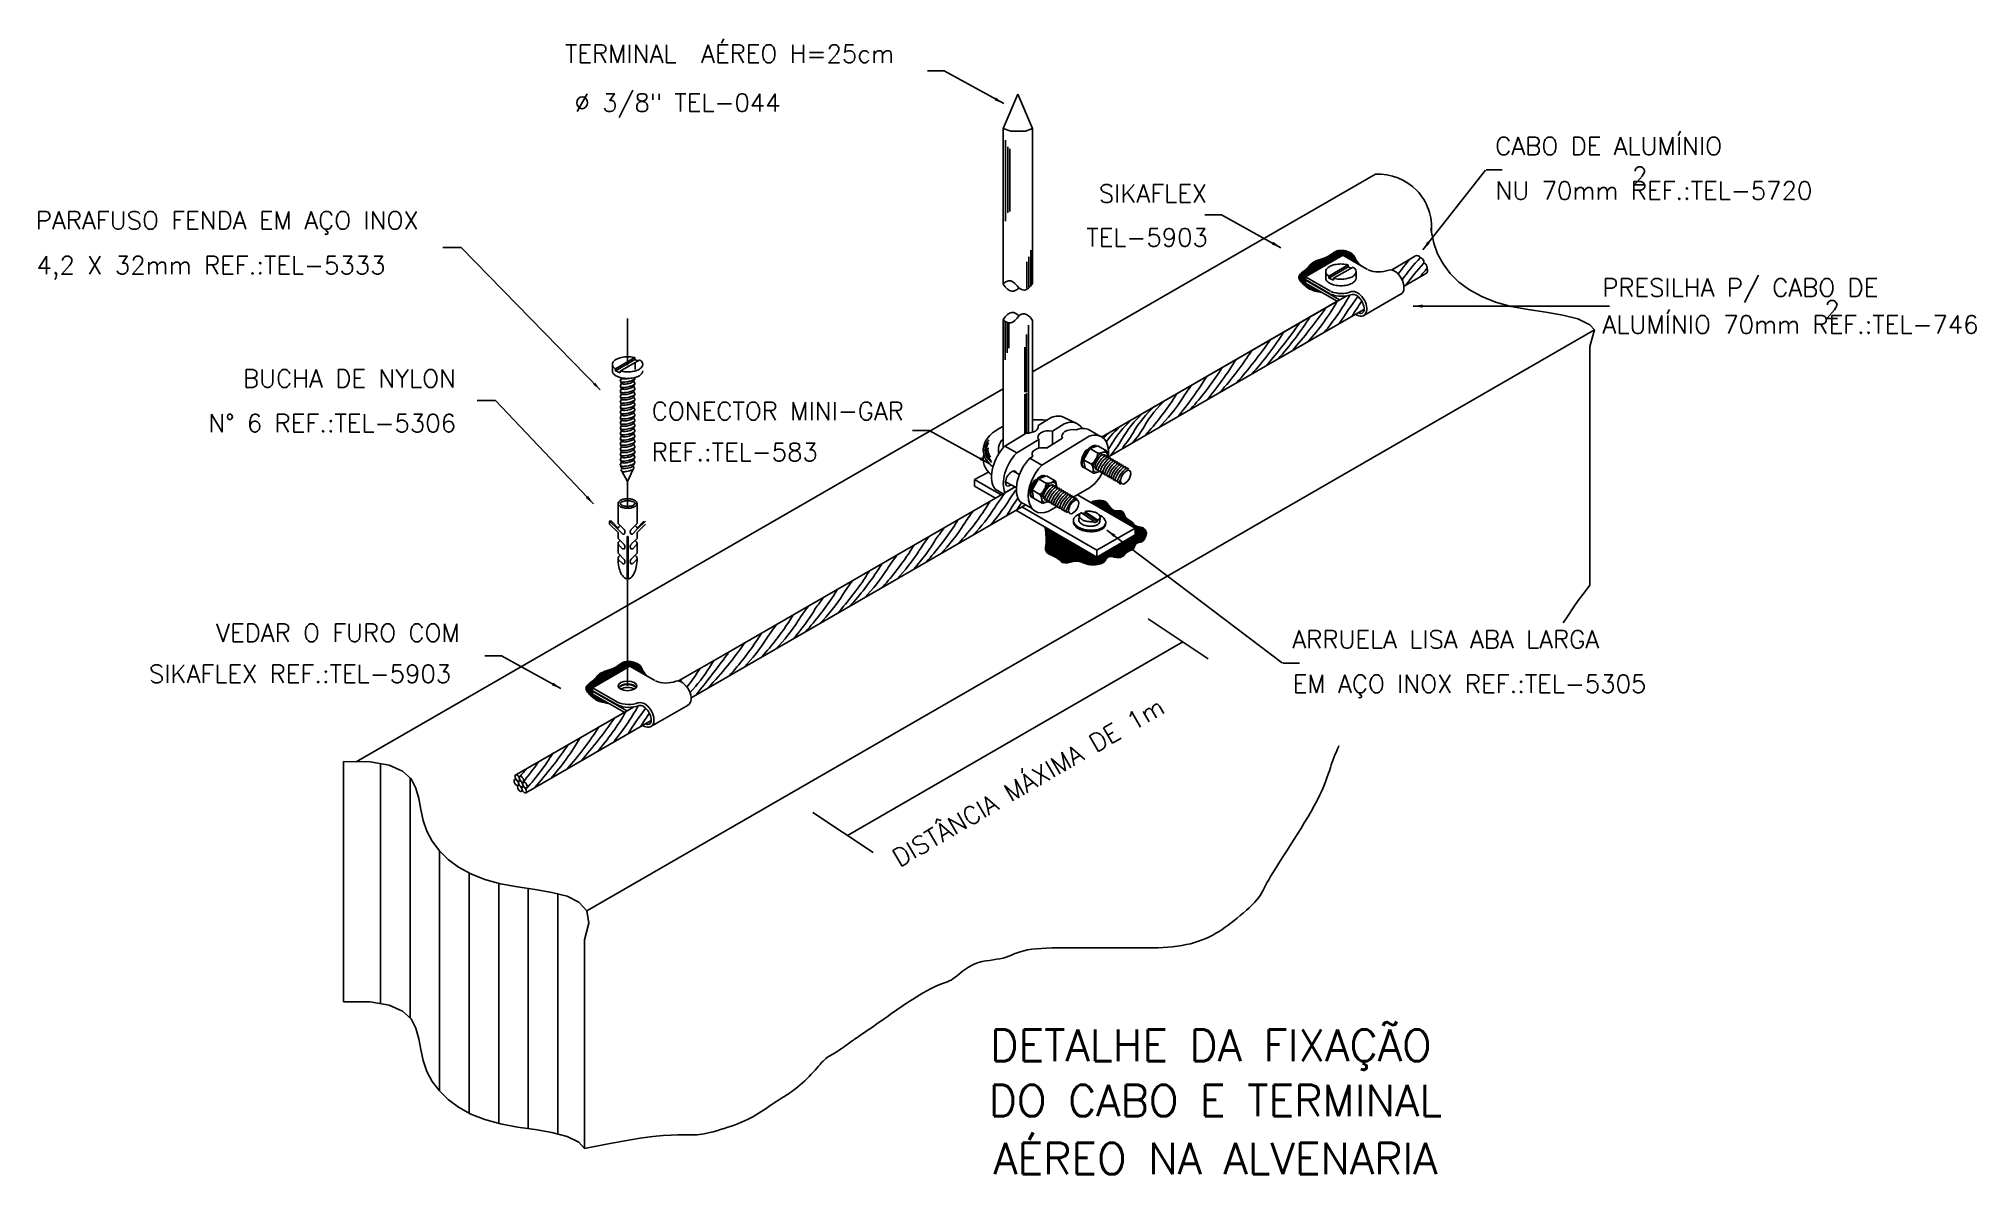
# Model space of a CAD drawing. Header units: millimetres. Extents: x -5791 to -5769.4, y -4725.4 to -4712.7.
import ezdxf
from ezdxf.enums import TextEntityAlignment as Align

# ---------------------------------------------------------------- set-up
doc = ezdxf.new("R2010")
doc.units = ezdxf.units.MM
doc.header["$LTSCALE"] = 10
doc.linetypes.add('DASHDOT', pattern=[1, 0.5, -0.25, 0, -0.25])
doc.layers.add('Termotécnica', color=7, linetype='Continuous')
doc.styles.add('r140', font='romans.shx')
doc.styles.add('r80', font='romans.shx')
pattern_1 = [(45, (-5750.4053558, -4694.5588716), (-0.00176776695, 0.00176776695), [])]

msp = doc.modelspace()

# ---------------------------------------------------------------- texts
at = {"layer": 'Termotécnica', "color": 2, "style": 'r80'}
for s, p in [('TERMINAL  AÉREO H=25cm', (-5785.084, -4713.006)), ('%%C 3/8" TEL-044', (-5784.979, -4713.552)), ('CABO DE ALUMÍNIO', (-5774.716, -4714.035)), ('2', (-5773.191, -4714.368)), ('SIKAFLEX ', (-5779.134, -4714.565)), ('NU 70mm REF.:TEL-5720', (-5774.713, -4714.532)), ('PARAFUSO FENDA EM AÇO INOX', (-5790.982, -4714.863)), ('TEL-5903', (-5779.273, -4715.054)), ('4,2 X 32mm REF.:TEL-5333', (-5790.976, -4715.363)), ('PRESILHA P/ CABO DE ', (-5773.523, -4715.613)), ('2', (-5771.047, -4715.857)), ('ALUMÍNIO 70mm REF.:TEL-746', (-5773.52, -4716.025)), ('BUCHA DE NYLON', (-5788.674, -4716.626)), ('N%%D 6 REF.:TEL-5306', (-5789.059, -4717.124)), ('CONECTOR MINI-GAR', (-5784.118, -4716.989)), ('REF.:TEL-583', (-5784.118, -4717.446)), ('VEDAR O FURO COM ', (-5788.973, -4719.461)), ('ARRUELA LISA ABA LARGA', (-5776.977, -4719.534)), ('SIKAFLEX REF.:TEL-5903', (-5789.722, -4719.918)), ('EM AÇO INOX REF.:TEL-5305', (-5776.974, -4720.03))]:
    msp.add_text(s, height=0.2, dxfattribs=at).set_placement(p)
msp.add_text('DISTÂNCIA MÁXIMA DE 1m', height=0.2, rotation=30.2354, dxfattribs=at).set_placement((-5781.358, -4721.978))
at = {"layer": 'Termotécnica', "color": 5, "style": 'r140'}
for s, p in [('DETALHE DA FIXAÇÃO', (-5777.885, -4723.963)), (' DO CABO E TERMINAL', (-5777.955, -4724.575)), (' AÉREO NA ALVENARIA', (-5777.955, -4725.163))]:
    msp.add_text(s, height=0.35, dxfattribs=at).set_placement(p, align=Align.MIDDLE)

# ---------------------------------------------------------------- hatches: boundary and pattern name
at = {"layer": 'Termotécnica'}
h = msp.add_hatch(dxfattribs=at)
h.set_pattern_fill('ANSI31', color=1, scale=0.02, style=0)
h.set_pattern_definition(pattern_1)
h.paths.add_polyline_path([(-5776.831, -4715.424), (-5776.831, -4715.392), (-5776.416, -4715.152), (-5776.211, -4715.271), (-5776.231, -4715.251), (-5776.247, -4715.234), (-5776.259, -4715.218), (-5776.268, -4715.205), (-5776.274, -4715.194), (-5776.279, -4715.184), (-5776.282, -4715.176), (-5776.285, -4715.169), (-5776.288, -4715.162), (-5776.291, -4715.156), (-5776.295, -4715.151), (-5776.298, -4715.147), (-5776.302, -4715.143), (-5776.307, -4715.139), (-5776.312, -4715.135), (-5776.317, -4715.132), (-5776.323, -4715.129), (-5776.329, -4715.125), (-5776.336, -4715.122), (-5776.343, -4715.119), (-5776.35, -4715.116), (-5776.358, -4715.113), (-5776.366, -4715.11), (-5776.373, -4715.107), (-5776.381, -4715.105), (-5776.388, -4715.103), (-5776.396, -4715.102), (-5776.404, -4715.1), (-5776.411, -4715.099), (-5776.419, -4715.099), (-5776.427, -4715.098), (-5776.435, -4715.098), (-5776.443, -4715.099), (-5776.452, -4715.099), (-5776.46, -4715.101), (-5776.468, -4715.102), (-5776.477, -4715.104), (-5776.485, -4715.107), (-5776.494, -4715.11), (-5776.502, -4715.114), (-5776.51, -4715.119), (-5776.518, -4715.124), (-5776.526, -4715.129), (-5776.534, -4715.135), (-5776.542, -4715.14), (-5776.55, -4715.146), (-5776.558, -4715.152), (-5776.565, -4715.157), (-5776.573, -4715.162), (-5776.581, -4715.166), (-5776.589, -4715.17), (-5776.597, -4715.174), (-5776.605, -4715.177), (-5776.614, -4715.181), (-5776.624, -4715.184), (-5776.634, -4715.188), (-5776.645, -4715.191), (-5776.656, -4715.195), (-5776.668, -4715.199), (-5776.68, -4715.202), (-5776.692, -4715.207), (-5776.704, -4715.211), (-5776.716, -4715.216), (-5776.726, -4715.221), (-5776.736, -4715.226), (-5776.745, -4715.232), (-5776.753, -4715.238), (-5776.761, -4715.244), (-5776.768, -4715.25), (-5776.774, -4715.256), (-5776.78, -4715.262), (-5776.785, -4715.268), (-5776.789, -4715.273), (-5776.793, -4715.278), (-5776.797, -4715.283), (-5776.802, -4715.288), (-5776.806, -4715.294), (-5776.812, -4715.299), (-5776.818, -4715.305), (-5776.826, -4715.311), (-5776.835, -4715.318), (-5776.845, -4715.326), (-5776.856, -4715.334), (-5776.867, -4715.342), (-5776.877, -4715.351), (-5776.886, -4715.36), (-5776.894, -4715.369), (-5776.9, -4715.378), (-5776.903, -4715.387), (-5776.905, -4715.396), (-5776.905, -4715.405), (-5776.902, -4715.414), (-5776.899, -4715.422), (-5776.894, -4715.431), (-5776.888, -4715.44), (-5776.881, -4715.448), (-5776.874, -4715.456), (-5776.866, -4715.465), (-5776.857, -4715.473), (-5776.849, -4715.481), (-5776.84, -4715.488), (-5776.832, -4715.496), (-5776.823, -4715.503), (-5776.815, -4715.51), (-5776.807, -4715.516), (-5776.798, -4715.523), (-5776.787, -4715.529), (-5776.772, -4715.536), (-5776.752, -4715.543), (-5776.725, -4715.551), (-5776.69, -4715.559), (-5776.645, -4715.569), (-5776.831, -4715.462), (-5776.831, -4715.43), (-5776.826, -4715.427)])
h = msp.add_hatch(dxfattribs=at)
h.set_pattern_fill('ANSI31', color=1, scale=0.02, style=0)
h.set_pattern_definition(pattern_1)
edge = h.paths.add_edge_path()
edge.add_line((-5779.203, -4717.92), (-5778.729, -4718.194))
edge.add_line((-5778.729, -4718.194), (-5778.729, -4718.27))
edge.add_line((-5778.729, -4718.27), (-5779.155, -4718.516))
edge.add_line((-5779.155, -4718.516), (-5779.732, -4718.183))
edge.add_line((-5779.732, -4718.183), (-5779.731, -4718.191))
edge.add_spline(control_points=[(-5779.731, -4718.191), (-5779.728, -4718.225), (-5779.723, -4718.282), (-5779.719, -4718.367), (-5779.744, -4718.467), (-5779.647, -4718.502), (-5779.584, -4718.534), (-5779.527, -4718.602), (-5779.436, -4718.562), (-5779.347, -4718.559), (-5779.272, -4718.603), (-5779.173, -4718.605), (-5779.072, -4718.59), (-5779.033, -4718.49), (-5778.944, -4718.53), (-5778.861, -4718.518), (-5778.824, -4718.447), (-5778.748, -4718.443), (-5778.733, -4718.382), (-5778.698, -4718.348), (-5778.649, -4718.35), (-5778.612, -4718.303), (-5778.592, -4718.233), (-5778.652, -4718.178), (-5778.724, -4718.184), (-5778.766, -4718.115), (-5778.845, -4718.092), (-5778.857, -4717.984), (-5778.969, -4718.021), (-5779.024, -4717.941), (-5779.074, -4717.866), (-5779.242, -4717.896), (-5779.208, -4717.917)], knot_values=[0, 0, 0, 0, 1.006526, 1.725878, 2.617874, 3.615468, 4.247188, 4.840381, 6.05436, 6.68739, 7.515864, 8.555321, 9.656658, 10.27245, 11.223737, 11.957335, 12.608418, 13.419214, 13.766893, 14.378638, 14.700342, 15.147962, 16.023091, 16.613486, 17.262658, 17.996256, 18.778996, 19.564375, 20.431903, 21.368719, 22.083452, 23.382441, 23.382441, 23.382441, 23.382441], degree=3, periodic=0)
edge.add_line((-5779.208, -4717.917), (-5779.203, -4717.92))
h = msp.add_hatch(dxfattribs=at)
h.set_pattern_fill('ANSI31', color=1, scale=0.02, style=0)
h.set_pattern_definition(pattern_1)
h.paths.add_polyline_path([(-5784.591, -4720.151), (-5784.777, -4720.044), (-5784.777, -4720.012), (-5784.771, -4720.009), (-5784.777, -4720.006), (-5784.777, -4719.974), (-5784.387, -4719.749), (-5784.387, -4719.681), (-5784.389, -4719.681), (-5784.397, -4719.681), (-5784.406, -4719.683), (-5784.414, -4719.684), (-5784.423, -4719.686), (-5784.431, -4719.689), (-5784.44, -4719.692), (-5784.448, -4719.696), (-5784.456, -4719.701), (-5784.464, -4719.706), (-5784.472, -4719.711), (-5784.48, -4719.717), (-5784.488, -4719.723), (-5784.496, -4719.728), (-5784.503, -4719.734), (-5784.511, -4719.739), (-5784.519, -4719.744), (-5784.526, -4719.748), (-5784.534, -4719.752), (-5784.542, -4719.756), (-5784.551, -4719.759), (-5784.56, -4719.763), (-5784.569, -4719.766), (-5784.58, -4719.77), (-5784.591, -4719.773), (-5784.602, -4719.777), (-5784.614, -4719.781), (-5784.626, -4719.785), (-5784.638, -4719.789), (-5784.65, -4719.793), (-5784.661, -4719.798), (-5784.672, -4719.803), (-5784.682, -4719.808), (-5784.691, -4719.814), (-5784.699, -4719.82), (-5784.707, -4719.826), (-5784.714, -4719.832), (-5784.72, -4719.839), (-5784.725, -4719.844), (-5784.73, -4719.85), (-5784.735, -4719.855), (-5784.739, -4719.86), (-5784.743, -4719.865), (-5784.747, -4719.87), (-5784.752, -4719.876), (-5784.758, -4719.881), (-5784.764, -4719.887), (-5784.772, -4719.893), (-5784.781, -4719.9), (-5784.791, -4719.908), (-5784.802, -4719.916), (-5784.812, -4719.924), (-5784.822, -4719.933), (-5784.832, -4719.942), (-5784.84, -4719.951), (-5784.845, -4719.96), (-5784.849, -4719.969), (-5784.851, -4719.978), (-5784.85, -4719.987), (-5784.848, -4719.996), (-5784.845, -4720.004), (-5784.84, -4720.013), (-5784.834, -4720.022), (-5784.827, -4720.03), (-5784.819, -4720.038), (-5784.811, -4720.047), (-5784.803, -4720.055), (-5784.795, -4720.063), (-5784.786, -4720.07), (-5784.777, -4720.078), (-5784.769, -4720.085), (-5784.761, -4720.092), (-5784.753, -4720.098), (-5784.744, -4720.105), (-5784.733, -4720.111), (-5784.718, -4720.118), (-5784.698, -4720.125), (-5784.671, -4720.133), (-5784.636, -4720.141)])
h.paths.add_polyline_path([(-5784.156, -4719.853), (-5784.177, -4719.833), (-5784.193, -4719.816), (-5784.205, -4719.801), (-5784.214, -4719.787), (-5784.22, -4719.776), (-5784.225, -4719.766), (-5784.228, -4719.758), (-5784.231, -4719.751), (-5784.234, -4719.744), (-5784.237, -4719.738), (-5784.24, -4719.733), (-5784.244, -4719.729), (-5784.248, -4719.725), (-5784.253, -4719.721), (-5784.257, -4719.717), (-5784.263, -4719.714), (-5784.269, -4719.711), (-5784.275, -4719.707), (-5784.282, -4719.704), (-5784.289, -4719.701), (-5784.296, -4719.698), (-5784.304, -4719.695), (-5784.311, -4719.692), (-5784.319, -4719.689), (-5784.327, -4719.687), (-5784.334, -4719.685), (-5784.342, -4719.684), (-5784.349, -4719.682), (-5784.357, -4719.681), (-5784.365, -4719.681), (-5784.373, -4719.68), (-5784.381, -4719.68), (-5784.387, -4719.681), (-5784.387, -4719.749), (-5784.362, -4719.734)])

# ---------------------------------------------------------------- linework, layer by layer
at = {"layer": 'Termotécnica', "color": 2}
for p, q in [((-5780.857, -4713.097), (-5781.043, -4713.097)), ((-5780.195, -4713.462), (-5780.857, -4713.097)), ((-5780.038, -4713.357), (-5780.202, -4713.738)), ((-5780.038, -4713.357), (-5779.874, -4713.74)), ((-5780.115, -4713.77), (-5780.202, -4713.738)), ((-5780.202, -4713.738), (-5780.201, -4715.474)), ((-5780.201, -4713.738), (-5780.201, -4713.737)), ((-5779.951, -4713.77), (-5779.874, -4713.74)), ((-5779.874, -4715.467), (-5779.874, -4713.74)), ((-5780.115, -4713.77), (-5779.951, -4713.77)), ((-5779.874, -4716.453), (-5776.051, -4714.25)), ((-5775.524, -4715.093), (-5774.825, -4714.205)), ((-5774.818, -4714.202), (-5774.637, -4714.202)), ((-5777.767, -4714.703), (-5777.952, -4714.703)), ((-5777.105, -4715.068), (-5777.767, -4714.703)), ((-5786.243, -4715.066), (-5786.446, -4715.066)), ((-5784.694, -4716.651), (-5786.243, -4715.066)), ((-5776.831, -4715.392), (-5776.416, -4715.152)), ((-5776.139, -4715.312), (-5776.416, -4715.152)), ((-5775.874, -4715.317), (-5775.603, -4715.16)), ((-5776.831, -4715.392), (-5776.831, -4715.424)), ((-5776.554, -4715.552), (-5776.831, -4715.392)), ((-5776.555, -4715.583), (-5776.831, -4715.424)), ((-5776.831, -4715.43), (-5776.826, -4715.427)), ((-5776.831, -4715.43), (-5776.831, -4715.462)), ((-5776.451, -4715.649), (-5776.831, -4715.43)), ((-5776.479, -4715.665), (-5776.831, -4715.462)), ((-5776.606, -4715.335), (-5776.606, -4715.407)), ((-5776.571, -4715.386), (-5776.354, -4715.261)), ((-5776.571, -4715.407), (-5776.354, -4715.282)), ((-5776.571, -4715.386), (-5776.571, -4715.407)), ((-5776.571, -4715.407), (-5776.518, -4715.43)), ((-5776.518, -4715.409), (-5776.301, -4715.284)), ((-5776.518, -4715.409), (-5776.518, -4715.43)), ((-5776.354, -4715.261), (-5776.354, -4715.282)), ((-5776.354, -4715.282), (-5776.322, -4715.296)), ((-5776.267, -4715.335), (-5776.267, -4715.407)), ((-5775.732, -4715.497), (-5775.481, -4715.352)), ((-5779.104, -4717.179), (-5776.377, -4715.607)), ((-5779.104, -4717.179), (-5776.479, -4715.665)), ((-5776.181, -4715.824), (-5775.766, -4715.584)), ((-5780.201, -4717.301), (-5780.201, -4715.871)), ((-5779.874, -4717.126), (-5779.874, -4715.878)), ((-5778.47, -4717.078), (-5776.179, -4715.756)), ((-5775.631, -4715.719), (-5773.678, -4715.719)), ((-5773.444, -4715.719), (-5773.721, -4715.719)), ((-5784.843, -4722.46), (-5773.611, -4715.985)), ((-5784.522, -4716.42), (-5784.305, -4716.294)), ((-5784.522, -4716.44), (-5784.305, -4716.315)), ((-5784.469, -4716.443), (-5784.252, -4716.318)), ((-5784.305, -4716.294), (-5784.305, -4716.315)), ((-5784.305, -4716.315), (-5784.272, -4716.33)), ((-5773.661, -4716.166), (-5773.661, -4718.831)), ((-5784.556, -4716.369), (-5784.556, -4716.441)), ((-5784.522, -4716.42), (-5784.522, -4716.44)), ((-5784.522, -4716.44), (-5784.469, -4716.464)), ((-5784.469, -4716.443), (-5784.469, -4716.464)), ((-5784.454, -4716.521), (-5784.469, -4716.555)), ((-5784.308, -4716.529), (-5784.32, -4716.551)), ((-5784.32, -4716.551), (-5784.305, -4716.579)), ((-5784.303, -4716.353), (-5784.303, -4716.425)), ((-5784.473, -4719.104), (-5780.201, -4716.642)), ((-5784.454, -4716.579), (-5784.469, -4716.614)), ((-5784.454, -4716.638), (-5784.469, -4716.673)), ((-5784.454, -4716.696), (-5784.469, -4716.731)), ((-5784.454, -4716.755), (-5784.469, -4716.79)), ((-5784.466, -4716.561), (-5784.454, -4716.579)), ((-5784.466, -4716.619), (-5784.454, -4716.638)), ((-5784.466, -4716.678), (-5784.454, -4716.696)), ((-5784.466, -4716.737), (-5784.454, -4716.755)), ((-5784.308, -4716.588), (-5784.32, -4716.609)), ((-5784.32, -4716.609), (-5784.305, -4716.638)), ((-5784.308, -4716.646), (-5784.32, -4716.668)), ((-5784.32, -4716.668), (-5784.305, -4716.696)), ((-5784.308, -4716.705), (-5784.32, -4716.727)), ((-5784.32, -4716.727), (-5784.305, -4716.755)), ((-5784.308, -4716.763), (-5784.32, -4716.785)), ((-5785.858, -4716.77), (-5786.063, -4716.77)), ((-5784.768, -4717.923), (-5785.858, -4716.77)), ((-5784.454, -4716.814), (-5784.469, -4716.849)), ((-5784.454, -4716.872), (-5784.469, -4716.907)), ((-5784.454, -4716.931), (-5784.469, -4716.966)), ((-5784.466, -4716.795), (-5784.454, -4716.814)), ((-5784.466, -4716.854), (-5784.454, -4716.872)), ((-5784.466, -4716.913), (-5784.454, -4716.931)), ((-5784.466, -4716.971), (-5784.454, -4716.99)), ((-5784.32, -4716.785), (-5784.305, -4716.814)), ((-5784.308, -4716.822), (-5784.32, -4716.844)), ((-5784.32, -4716.844), (-5784.305, -4716.872)), ((-5784.308, -4716.881), (-5784.32, -4716.902)), ((-5784.32, -4716.902), (-5784.305, -4716.931)), ((-5784.308, -4716.939), (-5784.32, -4716.961)), ((-5784.32, -4716.961), (-5784.305, -4716.989)), ((-5784.454, -4716.99), (-5784.469, -4717.024)), ((-5784.454, -4717.048), (-5784.469, -4717.083)), ((-5784.454, -4717.107), (-5784.469, -4717.142)), ((-5784.454, -4717.166), (-5784.469, -4717.2)), ((-5784.466, -4717.03), (-5784.454, -4717.048)), ((-5784.466, -4717.089), (-5784.454, -4717.107)), ((-5784.466, -4717.147), (-5784.454, -4717.166)), ((-5784.308, -4716.998), (-5784.32, -4717.02)), ((-5784.32, -4717.02), (-5784.305, -4717.048)), ((-5784.308, -4717.057), (-5784.32, -4717.078)), ((-5784.32, -4717.078), (-5784.305, -4717.107)), ((-5784.308, -4717.115), (-5784.32, -4717.137)), ((-5784.32, -4717.137), (-5784.305, -4717.165)), ((-5784.308, -4717.174), (-5784.32, -4717.196)), ((-5784.32, -4717.196), (-5784.305, -4717.224)), ((-5781.026, -4717.105), (-5781.211, -4717.105)), ((-5780.364, -4717.47), (-5781.026, -4717.105)), ((-5779.027, -4717.4), (-5778.47, -4717.078)), ((-5784.454, -4717.224), (-5784.469, -4717.259)), ((-5784.454, -4717.283), (-5784.469, -4717.318)), ((-5784.454, -4717.341), (-5784.469, -4717.376)), ((-5784.454, -4717.4), (-5784.469, -4717.435)), ((-5784.466, -4717.206), (-5784.454, -4717.224)), ((-5784.466, -4717.264), (-5784.454, -4717.283)), ((-5784.466, -4717.323), (-5784.454, -4717.341)), ((-5784.466, -4717.382), (-5784.454, -4717.4)), ((-5784.308, -4717.233), (-5784.32, -4717.254)), ((-5784.32, -4717.254), (-5784.305, -4717.283)), ((-5784.308, -4717.291), (-5784.32, -4717.313)), ((-5784.32, -4717.313), (-5784.305, -4717.341)), ((-5784.308, -4717.35), (-5784.32, -4717.372)), ((-5784.32, -4717.372), (-5784.305, -4717.4)), ((-5784.308, -4717.408), (-5784.32, -4717.43)), ((-5779.306, -4717.433), (-5779.234, -4717.308)), ((-5779.267, -4717.317), (-5779.255, -4717.324)), ((-5779.256, -4717.318), (-5779.247, -4717.331)), ((-5779.256, -4717.318), (-5779.244, -4717.325)), ((-5779.255, -4717.324), (-5779.248, -4717.333)), ((-5779.144, -4717.277), (-5779.234, -4717.308)), ((-5779.145, -4717.359), (-5779.234, -4717.308)), ((-5779.049, -4717.331), (-5779.144, -4717.277)), ((-5779.073, -4717.376), (-5779.075, -4717.396)), ((-5779.073, -4717.376), (-5779.075, -4717.396)), ((-5779.049, -4717.388), (-5779.052, -4717.409)), ((-5779.031, -4717.399), (-5779.042, -4717.341)), ((-5779.025, -4717.402), (-5779.028, -4717.423)), ((-5779.001, -4717.415), (-5779.004, -4717.435)), ((-5784.454, -4717.459), (-5784.469, -4717.494)), ((-5784.466, -4717.44), (-5784.454, -4717.459)), ((-5784.466, -4717.498), (-5784.454, -4717.519)), ((-5784.452, -4717.523), (-5784.457, -4717.555)), ((-5784.452, -4717.56), (-5784.387, -4717.676)), ((-5784.387, -4717.676), (-5784.324, -4717.537)), ((-5784.324, -4717.499), (-5784.316, -4717.525)), ((-5784.32, -4717.43), (-5784.305, -4717.459)), ((-5784.32, -4717.49), (-5784.31, -4717.469)), ((-5780.364, -4717.571), (-5780.52, -4717.652)), ((-5780.019, -4717.596), (-5780.09, -4717.559)), ((-5779.717, -4717.612), (-5779.807, -4717.643)), ((-5779.622, -4717.667), (-5779.717, -4717.612)), ((-5779.218, -4717.483), (-5779.306, -4717.433)), ((-5779.288, -4717.526), (-5779.306, -4717.433)), ((-5779.193, -4717.581), (-5779.288, -4717.526)), ((-5779.117, -4717.56), (-5779.181, -4717.582)), ((-5779.173, -4717.528), (-5779.163, -4717.523)), ((-5779.173, -4717.528), (-5779.163, -4717.523)), ((-5779.161, -4717.548), (-5779.139, -4717.536)), ((-5779.137, -4717.562), (-5779.116, -4717.55)), ((-5779.113, -4717.576), (-5779.092, -4717.564)), ((-5779.088, -4717.59), (-5779.066, -4717.578)), ((-5779.065, -4717.604), (-5779.043, -4717.592)), ((-5779.041, -4717.618), (-5779.02, -4717.606)), ((-5779.017, -4717.631), (-5778.996, -4717.619)), ((-5778.976, -4717.43), (-5778.978, -4717.449)), ((-5778.953, -4717.443), (-5778.955, -4717.463)), ((-5778.929, -4717.457), (-5778.932, -4717.477)), ((-5778.905, -4717.471), (-5778.908, -4717.49)), ((-5778.882, -4717.485), (-5778.885, -4717.504)), ((-5778.859, -4717.498), (-5778.861, -4717.517)), ((-5778.835, -4717.511), (-5778.838, -4717.531)), ((-5778.809, -4717.524), (-5778.812, -4717.549)), ((-5783.3, -4719.599), (-5780.067, -4717.735)), ((-5780.52, -4717.652), (-5780.52, -4717.728)), ((-5780.222, -4717.824), (-5780.52, -4717.652)), ((-5780.288, -4717.862), (-5780.52, -4717.728)), ((-5780.205, -4717.814), (-5780.067, -4717.735)), ((-5780.054, -4717.742), (-5780.175, -4717.678)), ((-5779.879, -4717.768), (-5779.807, -4717.643)), ((-5779.791, -4717.819), (-5779.879, -4717.768)), ((-5779.861, -4717.862), (-5779.879, -4717.768)), ((-5779.84, -4717.652), (-5779.828, -4717.659)), ((-5779.828, -4717.654), (-5779.82, -4717.666)), ((-5779.828, -4717.654), (-5779.817, -4717.661)), ((-5779.828, -4717.659), (-5779.821, -4717.669)), ((-5779.718, -4717.695), (-5779.807, -4717.643)), ((-5779.646, -4717.712), (-5779.648, -4717.731)), ((-5779.622, -4717.723), (-5779.624, -4717.745)), ((-5779.604, -4717.735), (-5779.615, -4717.677)), ((-5779.598, -4717.737), (-5779.601, -4717.758)), ((-5779.574, -4717.751), (-5779.577, -4717.77)), ((-5779.549, -4717.765), (-5779.551, -4717.784)), ((-5779.526, -4717.779), (-5779.528, -4717.798)), ((-5779.502, -4717.793), (-5779.505, -4717.812)), ((-5779.478, -4717.807), (-5779.481, -4717.826)), ((-5779.455, -4717.82), (-5779.458, -4717.839)), ((-5779.432, -4717.834), (-5779.434, -4717.853)), ((-5779.408, -4717.847), (-5779.411, -4717.866)), ((-5778.729, -4718.194), (-5779.373, -4717.822)), ((-5778.994, -4717.645), (-5778.973, -4717.633)), ((-5778.971, -4717.658), (-5778.949, -4717.646)), ((-5778.947, -4717.672), (-5778.926, -4717.66)), ((-5778.922, -4717.685), (-5778.901, -4717.673)), ((-5778.901, -4717.703), (-5778.887, -4717.693)), ((-5784.493, -4717.92), (-5784.493, -4718.143)), ((-5784.281, -4717.92), (-5784.281, -4718.143)), ((-5783.678, -4720.086), (-5779.952, -4717.934)), ((-5779.155, -4718.516), (-5780.058, -4717.995)), ((-5779.155, -4718.44), (-5779.992, -4717.957)), ((-5779.766, -4717.916), (-5779.861, -4717.862)), ((-5779.69, -4717.895), (-5779.754, -4717.917)), ((-5779.746, -4717.864), (-5779.736, -4717.858)), ((-5779.734, -4717.884), (-5779.712, -4717.872)), ((-5779.71, -4717.897), (-5779.689, -4717.885)), ((-5779.686, -4717.911), (-5779.665, -4717.899)), ((-5779.661, -4717.926), (-5779.639, -4717.913)), ((-5779.638, -4717.939), (-5779.616, -4717.927)), ((-5779.614, -4717.953), (-5779.593, -4717.941)), ((-5779.59, -4717.967), (-5779.569, -4717.955)), ((-5779.567, -4717.98), (-5779.546, -4717.968)), ((-5779.544, -4717.994), (-5779.522, -4717.982)), ((-5779.52, -4718.007), (-5779.499, -4717.995)), ((-5779.494, -4718.021), (-5779.473, -4718.009)), ((-5779.382, -4717.861), (-5779.385, -4717.88)), ((-5779.357, -4718.104), (-5779.353, -4718.055)), ((-5779.185, -4718.12), (-5779.326, -4718.022)), ((-5779.29, -4718.023), (-5779.312, -4718.032)), ((-5779.148, -4718.121), (-5779.29, -4718.023)), ((-5779.147, -4718.107), (-5779.289, -4718.009)), ((-5784.587, -4718.149), (-5784.587, -4718.116)), ((-5784.487, -4718.215), (-5784.587, -4718.116)), ((-5784.493, -4718.243), (-5784.587, -4718.149)), ((-5784.492, -4718.194), (-5784.568, -4718.118)), ((-5784.493, -4718.143), (-5784.426, -4718.21)), ((-5784.493, -4718.243), (-5784.493, -4718.309)), ((-5784.487, -4718.215), (-5784.444, -4718.259)), ((-5784.281, -4718.143), (-5784.348, -4718.21)), ((-5784.287, -4718.215), (-5784.33, -4718.259)), ((-5784.287, -4718.215), (-5784.187, -4718.116)), ((-5784.282, -4718.194), (-5784.206, -4718.118)), ((-5784.281, -4718.243), (-5784.187, -4718.149)), ((-5784.281, -4718.243), (-5784.281, -4718.309)), ((-5779.187, -4718.119), (-5779.188, -4718.129)), ((-5779.185, -4718.12), (-5779.186, -4718.134)), ((-5779.148, -4718.121), (-5779.186, -4718.134)), ((-5779.155, -4718.44), (-5778.729, -4718.194)), ((-5778.729, -4718.27), (-5779.155, -4718.516)), ((-5779.147, -4718.107), (-5779.148, -4718.121)), ((-5779.12, -4718.074), (-5779.125, -4718.123)), ((-5779.047, -4718.216), (-5777.086, -4719.698)), ((-5778.729, -4718.194), (-5778.729, -4718.27)), ((-5784.493, -4718.309), (-5784.424, -4718.378)), ((-5784.493, -4718.365), (-5784.493, -4718.475)), ((-5784.493, -4718.475), (-5784.424, -4718.543)), ((-5784.487, -4718.381), (-5784.444, -4718.424)), ((-5784.393, -4718.76), (-5784.393, -4718.289)), ((-5784.393, -4718.289), (-5784.381, -4718.289)), ((-5784.381, -4718.76), (-5784.381, -4718.289)), ((-5784.281, -4718.309), (-5784.35, -4718.378)), ((-5784.281, -4718.475), (-5784.35, -4718.543)), ((-5784.287, -4718.381), (-5784.33, -4718.424)), ((-5784.281, -4718.365), (-5784.281, -4718.475)), ((-5779.155, -4718.44), (-5779.155, -4718.516)), ((-5784.487, -4718.546), (-5784.444, -4718.589)), ((-5784.287, -4718.546), (-5784.33, -4718.589)), ((-5787.411, -4720.798), (-5784.473, -4719.104)), ((-5785.978, -4719.618), (-5785.792, -4719.618)), ((-5785.13, -4719.983), (-5785.792, -4719.618)), ((-5784.777, -4719.974), (-5784.362, -4719.734)), ((-5784.085, -4719.894), (-5784.362, -4719.734)), ((-5783.819, -4719.898), (-5783.3, -4719.599)), ((-5777.08, -4719.701), (-5776.898, -4719.701)), ((-5784.5, -4720.134), (-5784.777, -4719.974)), ((-5784.777, -4719.974), (-5784.777, -4720.006)), ((-5784.5, -4720.165), (-5784.777, -4720.006)), ((-5785.626, -4720.94), (-5784.323, -4720.189)), ((-5784.777, -4720.012), (-5784.771, -4720.009)), ((-5784.397, -4720.232), (-5784.777, -4720.012)), ((-5784.777, -4720.012), (-5784.777, -4720.044)), ((-5784.424, -4720.247), (-5784.777, -4720.044)), ((-5784.127, -4720.406), (-5783.712, -4720.167)), ((-5785.52, -4721.144), (-5784.124, -4720.338)), ((-5787.553, -4720.796), (-5787.553, -4723.473)), ((-5784.867, -4722.783), (-5784.867, -4725.109))]:
    msp.add_line(p, q, dxfattribs=at)
at = {"layer": 'Termotécnica', "color": 1}
for p, q in [((-5780.176, -4714.322), (-5780.176, -4713.871)), ((-5780.15, -4713.944), (-5780.15, -4714.324)), ((-5780.125, -4713.966), (-5780.125, -4714.324)), ((-5780.176, -4714.773), (-5780.176, -4714.322)), ((-5780.15, -4714.68), (-5780.15, -4714.324)), ((-5780.125, -4714.664), (-5780.125, -4714.324)), ((-5779.936, -4715.521), (-5779.936, -4715.225)), ((-5779.914, -4715.172), (-5779.914, -4715.505)), ((-5779.893, -4715.096), (-5779.893, -4715.483)), ((-5780.178, -4716.318), (-5780.178, -4715.89)), ((-5780.158, -4716.242), (-5780.158, -4715.902)), ((-5780.137, -4715.907), (-5780.137, -4716.188)), ((-5779.94, -4716.035), (-5779.94, -4716.68)), ((-5779.92, -4715.93), (-5779.92, -4716.68)), ((-5779.96, -4716.176), (-5779.96, -4716.68)), ((-5779.96, -4717.145), (-5779.96, -4716.7)), ((-5779.94, -4717.135), (-5779.94, -4716.69)), ((-5779.92, -4717.134), (-5779.92, -4716.68)), ((-5779.731, -4718.191), (-5779.732, -4718.183)), ((-5779.421, -4718.37), (-5779.421, -4718.363)), ((-5778.586, -4719.207), (-5777.914, -4719.652)), ((-5781.936, -4721.621), (-5778.199, -4719.463)), ((-5787.14, -4720.82), (-5787.14, -4723.497)), ((-5786.811, -4720.98), (-5786.811, -4723.656)), ((-5782.323, -4721.365), (-5781.651, -4721.81)), ((-5786.482, -4721.794), (-5786.482, -4724.47)), ((-5786.153, -4722.038), (-5786.153, -4724.715)), ((-5785.823, -4722.154), (-5785.823, -4724.831)), ((-5785.494, -4722.212), (-5785.494, -4724.888)), ((-5785.165, -4722.271), (-5785.165, -4724.947))]:
    msp.add_line(p, q, dxfattribs=at)
at = {"layer": 'Termotécnica', "color": 1, "linetype": 'DASHDOT'}
for p, q in [((-5784.387, -4716.376), (-5784.387, -4715.857)), ((-5784.387, -4717.952), (-5784.387, -4717.676)), ((-5784.387, -4719.238), (-5784.387, -4718.766)), ((-5784.387, -4719.953), (-5784.387, -4718.983))]:
    msp.add_line(p, q, dxfattribs=at)
at = {"layer": 'Termotécnica', "color": 3}
for p, q in [((-5779.811, -4717.051), (-5779.665, -4716.961)), ((-5779.391, -4717.023), (-5779.527, -4716.958)), ((-5780.181, -4717.279), (-5779.944, -4717.134)), ((-5779.811, -4717.051), (-5779.811, -4717.076)), ((-5779.771, -4717.493), (-5779.242, -4717.17)), ((-5779.717, -4717.301), (-5779.539, -4717.193)), ((-5779.652, -4717.112), (-5779.521, -4717.032)), ((-5779.652, -4717.112), (-5779.652, -4717.262)), ((-5779.117, -4717.171), (-5779.248, -4717.096)), ((-5780.05, -4717.355), (-5780.181, -4717.279)), ((-5780.05, -4717.355), (-5779.804, -4717.205)), ((-5779.904, -4717.416), (-5779.87, -4717.395)), ((-5779.771, -4717.493), (-5779.904, -4717.416)), ((-5779.804, -4717.205), (-5779.804, -4717.304)), ((-5779.027, -4717.422), (-5779.027, -4717.418)), ((-5780.199, -4717.811), (-5780.29, -4717.759)), ((-5779.6, -4717.757), (-5779.6, -4717.754)), ((-5779.413, -4717.844), (-5779.238, -4717.745)), ((-5779.878, -4717.976), (-5780.011, -4717.9)), ((-5779.701, -4718.01), (-5779.594, -4717.948))]:
    msp.add_line(p, q, dxfattribs=at)
at = {"layer": 'Termotécnica', "color": 2}
for points in [[(-5775.434, -4714.855), (-5775.427, -4714.895), (-5775.401, -4715.018), (-5775.359, -4715.137), (-5775.298, -4715.249), (-5775.219, -4715.355), (-5775.121, -4715.451), (-5775.003, -4715.538), (-5774.867, -4715.613), (-5774.713, -4715.676), (-5774.539, -4715.724), (-5774.348, -4715.759), (-5774.152, -4715.787), (-5773.964, -4715.819), (-5773.796, -4715.862), (-5773.662, -4715.928), (-5773.611, -4715.985)], [(-5780.201, -4715.474), (-5780.188, -4715.46), (-5780.164, -4715.445), (-5780.14, -4715.437), (-5780.117, -4715.438), (-5780.093, -4715.448), (-5780.07, -4715.466), (-5780.046, -4715.492)], [(-5779.874, -4715.467), (-5779.896, -4715.496), (-5779.918, -4715.518), (-5779.94, -4715.533), (-5779.962, -4715.54), (-5779.983, -4715.539), (-5780.004, -4715.531), (-5780.025, -4715.515), (-5780.046, -4715.492)], [(-5780.201, -4715.474), (-5780.177, -4715.506), (-5780.153, -4715.53), (-5780.129, -4715.546), (-5780.106, -4715.553), (-5780.082, -4715.552), (-5780.059, -4715.542), (-5780.035, -4715.525), (-5780.026, -4715.514)], [(-5780.201, -4715.871), (-5780.177, -4715.838), (-5780.153, -4715.814), (-5780.129, -4715.799), (-5780.106, -4715.791), (-5780.082, -4715.792), (-5780.059, -4715.802), (-5780.035, -4715.82), (-5780.026, -4715.83)], [(-5780.201, -4715.871), (-5780.188, -4715.884), (-5780.164, -4715.9), (-5780.14, -4715.907), (-5780.116, -4715.906), (-5780.093, -4715.897), (-5780.07, -4715.879), (-5780.046, -4715.853)], [(-5779.874, -4715.878), (-5779.896, -4715.848), (-5779.918, -4715.826), (-5779.94, -4715.812), (-5779.962, -4715.805), (-5779.983, -4715.805), (-5780.004, -4715.814), (-5780.025, -4715.829), (-5780.046, -4715.853)], [(-5773.611, -4715.985), (-5773.611, -4715.985), (-5773.66, -4716.171)], [(-5784.587, -4718.116), (-5784.582, -4718.114), (-5784.575, -4718.115), (-5784.568, -4718.118)], [(-5784.426, -4718.21), (-5784.425, -4718.212), (-5784.424, -4718.214), (-5784.423, -4718.215), (-5784.422, -4718.217), (-5784.421, -4718.218), (-5784.42, -4718.22), (-5784.42, -4718.221), (-5784.419, -4718.222), (-5784.419, -4718.223), (-5784.419, -4718.224), (-5784.418, -4718.225), (-5784.418, -4718.226), (-5784.418, -4718.226), (-5784.418, -4718.227), (-5784.417, -4718.228), (-5784.417, -4718.229), (-5784.417, -4718.23), (-5784.417, -4718.23), (-5784.417, -4718.231), (-5784.417, -4718.232), (-5784.417, -4718.233), (-5784.417, -4718.234), (-5784.417, -4718.235), (-5784.417, -4718.236), (-5784.417, -4718.237), (-5784.417, -4718.238), (-5784.417, -4718.239), (-5784.417, -4718.24), (-5784.417, -4718.241), (-5784.417, -4718.242), (-5784.417, -4718.243), (-5784.418, -4718.244), (-5784.418, -4718.245), (-5784.418, -4718.246), (-5784.418, -4718.247), (-5784.418, -4718.248), (-5784.418, -4718.249), (-5784.419, -4718.25), (-5784.419, -4718.25), (-5784.419, -4718.251), (-5784.419, -4718.252), (-5784.42, -4718.253), (-5784.42, -4718.254), (-5784.42, -4718.254), (-5784.421, -4718.255), (-5784.421, -4718.256), (-5784.421, -4718.256), (-5784.422, -4718.257), (-5784.422, -4718.257), (-5784.423, -4718.258), (-5784.423, -4718.258), (-5784.424, -4718.259), (-5784.424, -4718.259), (-5784.425, -4718.259), (-5784.425, -4718.26), (-5784.426, -4718.26), (-5784.426, -4718.26), (-5784.427, -4718.26), (-5784.427, -4718.26), (-5784.428, -4718.261), (-5784.429, -4718.261), (-5784.429, -4718.261), (-5784.43, -4718.261), (-5784.431, -4718.261), (-5784.432, -4718.261), (-5784.433, -4718.261), (-5784.434, -4718.261), (-5784.436, -4718.261), (-5784.437, -4718.261), (-5784.439, -4718.26), (-5784.441, -4718.26), (-5784.444, -4718.259)], [(-5784.348, -4718.21), (-5784.349, -4718.212), (-5784.35, -4718.214), (-5784.351, -4718.215), (-5784.352, -4718.217), (-5784.353, -4718.218), (-5784.354, -4718.22), (-5784.354, -4718.221), (-5784.355, -4718.222), (-5784.355, -4718.223), (-5784.355, -4718.224), (-5784.356, -4718.225), (-5784.356, -4718.226), (-5784.356, -4718.226), (-5784.356, -4718.227), (-5784.357, -4718.228), (-5784.357, -4718.229), (-5784.357, -4718.23), (-5784.357, -4718.23), (-5784.357, -4718.231), (-5784.357, -4718.232), (-5784.357, -4718.233), (-5784.357, -4718.234), (-5784.357, -4718.235), (-5784.357, -4718.236), (-5784.357, -4718.237), (-5784.357, -4718.238), (-5784.357, -4718.239), (-5784.357, -4718.24), (-5784.357, -4718.241), (-5784.357, -4718.242), (-5784.357, -4718.243), (-5784.356, -4718.244), (-5784.356, -4718.245), (-5784.356, -4718.246), (-5784.356, -4718.247), (-5784.356, -4718.248), (-5784.356, -4718.249), (-5784.355, -4718.25), (-5784.355, -4718.25), (-5784.355, -4718.251), (-5784.355, -4718.252), (-5784.354, -4718.253), (-5784.354, -4718.254), (-5784.354, -4718.254), (-5784.353, -4718.255), (-5784.353, -4718.256), (-5784.353, -4718.256), (-5784.352, -4718.257), (-5784.352, -4718.257), (-5784.351, -4718.258), (-5784.351, -4718.258), (-5784.35, -4718.259), (-5784.35, -4718.259), (-5784.349, -4718.259), (-5784.349, -4718.26), (-5784.348, -4718.26), (-5784.348, -4718.26), (-5784.347, -4718.26), (-5784.347, -4718.26), (-5784.346, -4718.261), (-5784.345, -4718.261), (-5784.345, -4718.261), (-5784.344, -4718.261), (-5784.343, -4718.261), (-5784.342, -4718.261), (-5784.341, -4718.261), (-5784.34, -4718.261), (-5784.338, -4718.261), (-5784.337, -4718.261), (-5784.335, -4718.26), (-5784.333, -4718.26), (-5784.33, -4718.259)], [(-5784.426, -4718.375), (-5784.425, -4718.377), (-5784.424, -4718.379), (-5784.423, -4718.381), (-5784.422, -4718.382), (-5784.421, -4718.384), (-5784.42, -4718.385), (-5784.42, -4718.386), (-5784.419, -4718.387), (-5784.419, -4718.388), (-5784.419, -4718.389), (-5784.418, -4718.39), (-5784.418, -4718.391), (-5784.418, -4718.392), (-5784.418, -4718.392), (-5784.417, -4718.393), (-5784.417, -4718.394), (-5784.417, -4718.395), (-5784.417, -4718.396), (-5784.417, -4718.397), (-5784.417, -4718.397), (-5784.417, -4718.398), (-5784.417, -4718.399), (-5784.417, -4718.4), (-5784.417, -4718.401), (-5784.417, -4718.402), (-5784.417, -4718.403), (-5784.417, -4718.404), (-5784.417, -4718.405), (-5784.417, -4718.406), (-5784.417, -4718.407), (-5784.417, -4718.408), (-5784.418, -4718.409), (-5784.418, -4718.41), (-5784.418, -4718.411), (-5784.418, -4718.412), (-5784.418, -4718.413), (-5784.418, -4718.414), (-5784.419, -4718.415), (-5784.419, -4718.416), (-5784.419, -4718.417), (-5784.419, -4718.417), (-5784.42, -4718.418), (-5784.42, -4718.419), (-5784.42, -4718.42), (-5784.421, -4718.42), (-5784.421, -4718.421), (-5784.421, -4718.422), (-5784.422, -4718.422), (-5784.422, -4718.423), (-5784.423, -4718.423), (-5784.423, -4718.424), (-5784.424, -4718.424), (-5784.424, -4718.424), (-5784.425, -4718.425), (-5784.425, -4718.425), (-5784.426, -4718.425), (-5784.426, -4718.425), (-5784.427, -4718.426), (-5784.427, -4718.426), (-5784.428, -4718.426), (-5784.429, -4718.426), (-5784.429, -4718.426), (-5784.43, -4718.426), (-5784.431, -4718.426), (-5784.432, -4718.426), (-5784.433, -4718.426), (-5784.434, -4718.426), (-5784.436, -4718.426), (-5784.437, -4718.426), (-5784.439, -4718.425), (-5784.441, -4718.425), (-5784.444, -4718.424)], [(-5784.348, -4718.375), (-5784.349, -4718.377), (-5784.35, -4718.379), (-5784.351, -4718.381), (-5784.352, -4718.382), (-5784.353, -4718.384), (-5784.354, -4718.385), (-5784.354, -4718.386), (-5784.355, -4718.387), (-5784.355, -4718.388), (-5784.355, -4718.389), (-5784.356, -4718.39), (-5784.356, -4718.391), (-5784.356, -4718.392), (-5784.356, -4718.392), (-5784.357, -4718.393), (-5784.357, -4718.394), (-5784.357, -4718.395), (-5784.357, -4718.396), (-5784.357, -4718.397), (-5784.357, -4718.397), (-5784.357, -4718.398), (-5784.357, -4718.399), (-5784.357, -4718.4), (-5784.357, -4718.401), (-5784.357, -4718.402), (-5784.357, -4718.403), (-5784.357, -4718.404), (-5784.357, -4718.405), (-5784.357, -4718.406), (-5784.357, -4718.407), (-5784.357, -4718.408), (-5784.356, -4718.409), (-5784.356, -4718.41), (-5784.356, -4718.411), (-5784.356, -4718.412), (-5784.356, -4718.413), (-5784.356, -4718.414), (-5784.355, -4718.415), (-5784.355, -4718.416), (-5784.355, -4718.417), (-5784.355, -4718.417), (-5784.354, -4718.418), (-5784.354, -4718.419), (-5784.354, -4718.42), (-5784.353, -4718.42), (-5784.353, -4718.421), (-5784.353, -4718.422), (-5784.352, -4718.422), (-5784.352, -4718.423), (-5784.351, -4718.423), (-5784.351, -4718.424), (-5784.35, -4718.424), (-5784.35, -4718.424), (-5784.349, -4718.425), (-5784.349, -4718.425), (-5784.348, -4718.425), (-5784.348, -4718.425), (-5784.347, -4718.426), (-5784.347, -4718.426), (-5784.346, -4718.426), (-5784.345, -4718.426), (-5784.345, -4718.426), (-5784.344, -4718.426), (-5784.343, -4718.426), (-5784.342, -4718.426), (-5784.341, -4718.426), (-5784.34, -4718.426), (-5784.338, -4718.426), (-5784.337, -4718.426), (-5784.335, -4718.425), (-5784.333, -4718.425), (-5784.33, -4718.424)], [(-5784.426, -4718.54), (-5784.425, -4718.542), (-5784.424, -4718.544), (-5784.423, -4718.546), (-5784.422, -4718.548), (-5784.421, -4718.549), (-5784.42, -4718.55), (-5784.42, -4718.551), (-5784.419, -4718.552), (-5784.419, -4718.553), (-5784.419, -4718.554), (-5784.418, -4718.555), (-5784.418, -4718.556), (-5784.418, -4718.557), (-5784.418, -4718.558), (-5784.417, -4718.558), (-5784.417, -4718.559), (-5784.417, -4718.56), (-5784.417, -4718.561), (-5784.417, -4718.562), (-5784.417, -4718.563), (-5784.417, -4718.564), (-5784.417, -4718.565), (-5784.417, -4718.566), (-5784.417, -4718.567), (-5784.417, -4718.568), (-5784.417, -4718.569), (-5784.417, -4718.57), (-5784.417, -4718.571), (-5784.417, -4718.572), (-5784.417, -4718.573), (-5784.417, -4718.574), (-5784.418, -4718.575), (-5784.418, -4718.576), (-5784.418, -4718.577), (-5784.418, -4718.577), (-5784.418, -4718.578), (-5784.418, -4718.579), (-5784.419, -4718.58), (-5784.419, -4718.581), (-5784.419, -4718.582), (-5784.419, -4718.583), (-5784.42, -4718.583), (-5784.42, -4718.584), (-5784.42, -4718.585), (-5784.421, -4718.586), (-5784.421, -4718.586), (-5784.421, -4718.587), (-5784.422, -4718.587), (-5784.422, -4718.588), (-5784.423, -4718.588), (-5784.423, -4718.589), (-5784.424, -4718.589), (-5784.424, -4718.59), (-5784.425, -4718.59), (-5784.425, -4718.59), (-5784.426, -4718.59), (-5784.426, -4718.591), (-5784.427, -4718.591), (-5784.427, -4718.591), (-5784.428, -4718.591), (-5784.429, -4718.591), (-5784.429, -4718.591), (-5784.43, -4718.591), (-5784.431, -4718.592), (-5784.432, -4718.592), (-5784.433, -4718.592), (-5784.434, -4718.592), (-5784.436, -4718.591), (-5784.437, -4718.591), (-5784.439, -4718.591), (-5784.441, -4718.59), (-5784.444, -4718.589)], [(-5784.348, -4718.54), (-5784.349, -4718.542), (-5784.35, -4718.544), (-5784.351, -4718.546), (-5784.352, -4718.548), (-5784.353, -4718.549), (-5784.354, -4718.55), (-5784.354, -4718.551), (-5784.355, -4718.552), (-5784.355, -4718.553), (-5784.355, -4718.554), (-5784.356, -4718.555), (-5784.356, -4718.556), (-5784.356, -4718.557), (-5784.356, -4718.558), (-5784.357, -4718.558), (-5784.357, -4718.559), (-5784.357, -4718.56), (-5784.357, -4718.561), (-5784.357, -4718.562), (-5784.357, -4718.563), (-5784.357, -4718.564), (-5784.357, -4718.565), (-5784.357, -4718.566), (-5784.357, -4718.567), (-5784.357, -4718.568), (-5784.357, -4718.569), (-5784.357, -4718.57), (-5784.357, -4718.571), (-5784.357, -4718.572), (-5784.357, -4718.573), (-5784.357, -4718.574), (-5784.356, -4718.575), (-5784.356, -4718.576), (-5784.356, -4718.577), (-5784.356, -4718.577), (-5784.356, -4718.578), (-5784.356, -4718.579), (-5784.355, -4718.58), (-5784.355, -4718.581), (-5784.355, -4718.582), (-5784.355, -4718.583), (-5784.354, -4718.583), (-5784.354, -4718.584), (-5784.354, -4718.585), (-5784.353, -4718.586), (-5784.353, -4718.586), (-5784.353, -4718.587), (-5784.352, -4718.587), (-5784.352, -4718.588), (-5784.351, -4718.588), (-5784.351, -4718.589), (-5784.35, -4718.589), (-5784.35, -4718.59), (-5784.349, -4718.59), (-5784.349, -4718.59), (-5784.348, -4718.59), (-5784.348, -4718.591), (-5784.347, -4718.591), (-5784.347, -4718.591), (-5784.346, -4718.591), (-5784.345, -4718.591), (-5784.345, -4718.591), (-5784.344, -4718.591), (-5784.343, -4718.592), (-5784.342, -4718.592), (-5784.341, -4718.592), (-5784.34, -4718.592), (-5784.338, -4718.591), (-5784.337, -4718.591), (-5784.335, -4718.591), (-5784.333, -4718.59), (-5784.33, -4718.589)], [(-5773.661, -4718.831), (-5773.726, -4718.914), (-5773.78, -4718.986), (-5773.825, -4719.05), (-5773.863, -4719.106), (-5773.896, -4719.156), (-5773.924, -4719.2), (-5773.95, -4719.24), (-5773.957, -4719.251)], [(-5776.459, -4720.623), (-5776.459, -4720.623), (-5776.474, -4720.655), (-5776.487, -4720.686), (-5776.499, -4720.715), (-5776.511, -4720.743), (-5776.521, -4720.772), (-5776.532, -4720.801), (-5776.543, -4720.832), (-5776.554, -4720.864), (-5776.565, -4720.9), (-5776.578, -4720.938), (-5776.593, -4720.979), (-5776.609, -4721.023), (-5776.627, -4721.07), (-5776.649, -4721.121), (-5776.673, -4721.174), (-5776.701, -4721.231), (-5776.733, -4721.29), (-5776.767, -4721.352), (-5776.805, -4721.416), (-5776.844, -4721.48), (-5776.884, -4721.545), (-5776.924, -4721.609), (-5776.964, -4721.672), (-5777.003, -4721.733), (-5777.04, -4721.791), (-5777.076, -4721.846), (-5777.109, -4721.898), (-5777.14, -4721.948), (-5777.169, -4721.994), (-5777.196, -4722.037), (-5777.22, -4722.077), (-5777.241, -4722.114), (-5777.26, -4722.148), (-5777.276, -4722.179), (-5777.291, -4722.208), (-5777.306, -4722.236), (-5777.321, -4722.262), (-5777.338, -4722.288), (-5777.356, -4722.314), (-5777.377, -4722.341), (-5777.401, -4722.368), (-5777.429, -4722.396), (-5777.458, -4722.425), (-5777.49, -4722.454), (-5777.523, -4722.483), (-5777.558, -4722.512), (-5777.592, -4722.54), (-5777.626, -4722.567), (-5777.66, -4722.594), (-5777.693, -4722.619), (-5777.726, -4722.643), (-5777.76, -4722.667), (-5777.794, -4722.689), (-5777.829, -4722.71), (-5777.864, -4722.73), (-5777.902, -4722.749), (-5777.941, -4722.767), (-5777.982, -4722.783), (-5778.024, -4722.799), (-5778.069, -4722.813), (-5778.114, -4722.826), (-5778.162, -4722.837), (-5778.21, -4722.846), (-5778.261, -4722.854), (-5778.312, -4722.861), (-5778.365, -4722.865), (-5778.419, -4722.869), (-5778.474, -4722.871), (-5778.529, -4722.872), (-5778.584, -4722.873), (-5778.64, -4722.873), (-5778.695, -4722.873), (-5778.75, -4722.873), (-5778.804, -4722.873), (-5778.858, -4722.873), (-5778.911, -4722.873), (-5778.963, -4722.873), (-5779.014, -4722.873), (-5779.063, -4722.873), (-5779.11, -4722.873), (-5779.156, -4722.873), (-5779.201, -4722.873), (-5779.246, -4722.873), (-5779.29, -4722.873), (-5779.336, -4722.873), (-5779.383, -4722.873), (-5779.432, -4722.873), (-5779.484, -4722.873), (-5779.54, -4722.873), (-5779.597, -4722.874), (-5779.656, -4722.874), (-5779.716, -4722.876), (-5779.774, -4722.879), (-5779.829, -4722.883), (-5779.882, -4722.888), (-5779.93, -4722.896), (-5779.972, -4722.905), (-5780.011, -4722.916), (-5780.045, -4722.929), (-5780.077, -4722.941), (-5780.108, -4722.954), (-5780.138, -4722.966), (-5780.169, -4722.977), (-5780.202, -4722.987), (-5780.237, -4722.994), (-5780.275, -4723), (-5780.314, -4723.006), (-5780.354, -4723.012), (-5780.395, -4723.018), (-5780.436, -4723.026), (-5780.476, -4723.037), (-5780.515, -4723.051), (-5780.553, -4723.068), (-5780.588, -4723.088), (-5780.622, -4723.111), (-5780.653, -4723.134), (-5780.683, -4723.157), (-5780.711, -4723.179), (-5780.737, -4723.2), (-5780.761, -4723.217), (-5780.782, -4723.231), (-5780.803, -4723.242), (-5780.823, -4723.25), (-5780.843, -4723.258), (-5780.864, -4723.266), (-5780.887, -4723.274), (-5780.913, -4723.284), (-5780.942, -4723.296), (-5780.975, -4723.312), (-5781.011, -4723.331), (-5781.05, -4723.352), (-5781.091, -4723.375), (-5781.131, -4723.398), (-5781.172, -4723.423), (-5781.211, -4723.447), (-5781.248, -4723.47), (-5781.282, -4723.492), (-5781.313, -4723.513), (-5781.343, -4723.533), (-5781.372, -4723.554), (-5781.401, -4723.574), (-5781.43, -4723.595), (-5781.461, -4723.617), (-5781.493, -4723.64), (-5781.529, -4723.665), (-5781.566, -4723.691), (-5781.604, -4723.717), (-5781.642, -4723.744), (-5781.679, -4723.77), (-5781.715, -4723.794), (-5781.747, -4723.816), (-5781.777, -4723.836), (-5781.801, -4723.853), (-5781.822, -4723.868), (-5781.84, -4723.88), (-5781.856, -4723.891), (-5781.87, -4723.9), (-5781.884, -4723.91), (-5781.898, -4723.92), (-5781.912, -4723.931), (-5781.929, -4723.943), (-5781.947, -4723.956), (-5781.966, -4723.969), (-5781.985, -4723.984), (-5782.005, -4723.998), (-5782.025, -4724.011), (-5782.045, -4724.024), (-5782.064, -4724.036), (-5782.081, -4724.047), (-5782.098, -4724.057), (-5782.115, -4724.066), (-5782.131, -4724.075), (-5782.146, -4724.085), (-5782.161, -4724.095), (-5782.176, -4724.106), (-5782.192, -4724.12), (-5782.208, -4724.135), (-5782.224, -4724.152), (-5782.241, -4724.171), (-5782.258, -4724.191), (-5782.277, -4724.212), (-5782.297, -4724.235), (-5782.317, -4724.258), (-5782.339, -4724.282), (-5782.363, -4724.306), (-5782.387, -4724.33), (-5782.412, -4724.354), (-5782.437, -4724.378), (-5782.463, -4724.4), (-5782.488, -4724.422), (-5782.512, -4724.441), (-5782.536, -4724.459), (-5782.558, -4724.475), (-5782.579, -4724.49), (-5782.599, -4724.503), (-5782.619, -4724.516), (-5782.639, -4724.528), (-5782.66, -4724.541), (-5782.682, -4724.554), (-5782.706, -4724.569), (-5782.73, -4724.585), (-5782.757, -4724.603), (-5782.785, -4724.622), (-5782.813, -4724.642), (-5782.842, -4724.662), (-5782.872, -4724.682), (-5782.902, -4724.701), (-5782.932, -4724.72), (-5782.962, -4724.738), (-5782.991, -4724.755), (-5783.021, -4724.771), (-5783.052, -4724.787), (-5783.084, -4724.802), (-5783.117, -4724.816), (-5783.152, -4724.83), (-5783.189, -4724.845), (-5783.228, -4724.859), (-5783.269, -4724.873), (-5783.311, -4724.886), (-5783.353, -4724.899), (-5783.394, -4724.911), (-5783.433, -4724.922), (-5783.469, -4724.931), (-5783.502, -4724.939), (-5783.532, -4724.945), (-5783.559, -4724.95), (-5783.585, -4724.953), (-5783.612, -4724.956), (-5783.642, -4724.957), (-5783.677, -4724.958), (-5783.718, -4724.958), (-5783.767, -4724.958), (-5783.826, -4724.958), (-5783.9, -4724.96), (-5783.991, -4724.966), (-5784.105, -4724.977), (-5784.246, -4724.995), (-5784.417, -4725.022), (-5784.622, -4725.059), (-5784.867, -4725.109)], [(-5787.553, -4720.796), (-5787.257, -4720.8), (-5787.043, -4720.837), (-5786.896, -4720.902), (-5786.801, -4720.989), (-5786.746, -4721.093), (-5786.714, -4721.209), (-5786.693, -4721.331), (-5786.667, -4721.454), (-5786.625, -4721.572), (-5786.564, -4721.685), (-5786.485, -4721.79), (-5786.387, -4721.887), (-5786.27, -4721.974), (-5786.134, -4722.049), (-5785.979, -4722.111), (-5785.805, -4722.16), (-5785.614, -4722.194), (-5785.418, -4722.223), (-5785.23, -4722.254), (-5785.062, -4722.298), (-5784.929, -4722.364), (-5784.843, -4722.46), (-5784.818, -4722.597), (-5784.867, -4722.783)], [(-5787.553, -4723.473), (-5787.257, -4723.476), (-5787.043, -4723.513), (-5786.896, -4723.578), (-5786.801, -4723.665), (-5786.746, -4723.769), (-5786.714, -4723.885), (-5786.693, -4724.007), (-5786.667, -4724.13), (-5786.625, -4724.249), (-5786.564, -4724.361), (-5786.485, -4724.467), (-5786.387, -4724.563), (-5786.27, -4724.65), (-5786.134, -4724.725), (-5785.979, -4724.787), (-5785.805, -4724.836), (-5785.614, -4724.87), (-5785.418, -4724.899), (-5785.23, -4724.93), (-5785.062, -4724.974), (-5784.929, -4725.04), (-5784.867, -4725.109)]]:
    msp.add_lwpolyline(points, dxfattribs=at)
at = {"layer": 'Termotécnica', "color": 1}
for points in [[(-5776.645, -4715.569), (-5776.69, -4715.559), (-5776.725, -4715.551), (-5776.752, -4715.543), (-5776.772, -4715.536), (-5776.787, -4715.529), (-5776.798, -4715.523), (-5776.807, -4715.516), (-5776.815, -4715.51), (-5776.823, -4715.503), (-5776.832, -4715.496), (-5776.84, -4715.488), (-5776.849, -4715.481), (-5776.857, -4715.473), (-5776.866, -4715.465), (-5776.874, -4715.456), (-5776.881, -4715.448), (-5776.888, -4715.44), (-5776.894, -4715.431), (-5776.899, -4715.422), (-5776.902, -4715.414), (-5776.905, -4715.405), (-5776.905, -4715.396), (-5776.903, -4715.387), (-5776.9, -4715.378), (-5776.894, -4715.369), (-5776.886, -4715.36), (-5776.877, -4715.351), (-5776.867, -4715.342), (-5776.856, -4715.334), (-5776.845, -4715.326), (-5776.835, -4715.318), (-5776.826, -4715.311), (-5776.818, -4715.305), (-5776.812, -4715.299), (-5776.806, -4715.294), (-5776.802, -4715.288), (-5776.797, -4715.283), (-5776.793, -4715.278), (-5776.789, -4715.273), (-5776.785, -4715.268), (-5776.78, -4715.262), (-5776.774, -4715.256), (-5776.768, -4715.25), (-5776.761, -4715.244), (-5776.753, -4715.238), (-5776.745, -4715.232), (-5776.736, -4715.226), (-5776.726, -4715.221), (-5776.716, -4715.216), (-5776.704, -4715.211), (-5776.692, -4715.207), (-5776.68, -4715.202), (-5776.668, -4715.199), (-5776.656, -4715.195), (-5776.645, -4715.191), (-5776.634, -4715.188), (-5776.624, -4715.184), (-5776.614, -4715.181), (-5776.605, -4715.177), (-5776.597, -4715.174), (-5776.589, -4715.17), (-5776.581, -4715.166), (-5776.573, -4715.162), (-5776.565, -4715.157), (-5776.558, -4715.152), (-5776.55, -4715.146), (-5776.542, -4715.14), (-5776.534, -4715.135), (-5776.526, -4715.129), (-5776.518, -4715.124), (-5776.51, -4715.119), (-5776.502, -4715.114), (-5776.494, -4715.11), (-5776.485, -4715.107), (-5776.477, -4715.104), (-5776.468, -4715.102), (-5776.46, -4715.101), (-5776.452, -4715.099), (-5776.443, -4715.099), (-5776.435, -4715.098), (-5776.427, -4715.098), (-5776.419, -4715.099), (-5776.411, -4715.099), (-5776.404, -4715.1), (-5776.396, -4715.102), (-5776.388, -4715.103), (-5776.381, -4715.105), (-5776.373, -4715.107), (-5776.366, -4715.11), (-5776.358, -4715.113), (-5776.35, -4715.116), (-5776.343, -4715.119), (-5776.336, -4715.122), (-5776.329, -4715.125), (-5776.323, -4715.129), (-5776.317, -4715.132), (-5776.312, -4715.135), (-5776.307, -4715.139), (-5776.302, -4715.143), (-5776.298, -4715.147), (-5776.295, -4715.151), (-5776.291, -4715.156), (-5776.288, -4715.162), (-5776.285, -4715.169), (-5776.282, -4715.176), (-5776.279, -4715.184), (-5776.274, -4715.194), (-5776.268, -4715.205), (-5776.259, -4715.218), (-5776.247, -4715.234), (-5776.231, -4715.251), (-5776.211, -4715.271)], [(-5784.591, -4720.151), (-5784.636, -4720.141), (-5784.671, -4720.133), (-5784.698, -4720.125), (-5784.718, -4720.118), (-5784.733, -4720.111), (-5784.744, -4720.105), (-5784.753, -4720.098), (-5784.761, -4720.092), (-5784.769, -4720.085), (-5784.777, -4720.078), (-5784.786, -4720.07), (-5784.795, -4720.063), (-5784.803, -4720.055), (-5784.811, -4720.047), (-5784.819, -4720.038), (-5784.827, -4720.03), (-5784.834, -4720.022), (-5784.84, -4720.013), (-5784.845, -4720.004), (-5784.848, -4719.996), (-5784.85, -4719.987), (-5784.851, -4719.978), (-5784.849, -4719.969), (-5784.845, -4719.96), (-5784.84, -4719.951), (-5784.832, -4719.942), (-5784.822, -4719.933), (-5784.812, -4719.924), (-5784.802, -4719.916), (-5784.791, -4719.908), (-5784.781, -4719.9), (-5784.772, -4719.893), (-5784.764, -4719.887), (-5784.758, -4719.881), (-5784.752, -4719.876), (-5784.747, -4719.87), (-5784.743, -4719.865), (-5784.739, -4719.86), (-5784.735, -4719.855), (-5784.73, -4719.85), (-5784.725, -4719.844), (-5784.72, -4719.839), (-5784.714, -4719.832), (-5784.707, -4719.826), (-5784.699, -4719.82), (-5784.691, -4719.814), (-5784.682, -4719.808), (-5784.672, -4719.803), (-5784.661, -4719.798), (-5784.65, -4719.793), (-5784.638, -4719.789), (-5784.626, -4719.785), (-5784.614, -4719.781), (-5784.602, -4719.777), (-5784.591, -4719.773), (-5784.58, -4719.77), (-5784.569, -4719.766), (-5784.56, -4719.763), (-5784.551, -4719.759), (-5784.542, -4719.756), (-5784.534, -4719.752), (-5784.526, -4719.748), (-5784.519, -4719.744), (-5784.511, -4719.739), (-5784.503, -4719.734), (-5784.496, -4719.728), (-5784.488, -4719.723), (-5784.48, -4719.717), (-5784.472, -4719.711), (-5784.464, -4719.706), (-5784.456, -4719.701), (-5784.448, -4719.696), (-5784.44, -4719.692), (-5784.431, -4719.689), (-5784.423, -4719.686), (-5784.414, -4719.684), (-5784.406, -4719.683), (-5784.397, -4719.681), (-5784.389, -4719.681), (-5784.381, -4719.68), (-5784.373, -4719.68), (-5784.365, -4719.681), (-5784.357, -4719.681), (-5784.349, -4719.682), (-5784.342, -4719.684), (-5784.334, -4719.685), (-5784.327, -4719.687), (-5784.319, -4719.689), (-5784.311, -4719.692), (-5784.304, -4719.695), (-5784.296, -4719.698), (-5784.289, -4719.701), (-5784.282, -4719.704), (-5784.275, -4719.707), (-5784.269, -4719.711), (-5784.263, -4719.714), (-5784.257, -4719.717), (-5784.253, -4719.721), (-5784.248, -4719.725), (-5784.244, -4719.729), (-5784.24, -4719.733), (-5784.237, -4719.738), (-5784.234, -4719.744), (-5784.231, -4719.751), (-5784.228, -4719.758), (-5784.225, -4719.766), (-5784.22, -4719.776), (-5784.214, -4719.787), (-5784.205, -4719.801), (-5784.193, -4719.816), (-5784.177, -4719.833), (-5784.156, -4719.853)]]:
    msp.add_lwpolyline(points, dxfattribs=at)
at = {"layer": 'Termotécnica', "color": 2}
for points in [[(-5776.354, -4715.261, 0.016409), (-5776.368, -4715.257, 0.051099), (-5776.436, -4715.25, 0.051099), (-5776.505, -4715.257, 0.064948), (-5776.556, -4715.275, 0.104203), (-5776.595, -4715.306, 0.174705), (-5776.606, -4715.335, 0.174705), (-5776.595, -4715.364, 0.06738), (-5776.571, -4715.386, 0.064948)], [(-5776.606, -4715.407, 0.174705), (-5776.595, -4715.436, 0.104203), (-5776.556, -4715.467, 0.064948), (-5776.505, -4715.485, 0.051099), (-5776.436, -4715.492, 0.051099), (-5776.368, -4715.485, 0.064948), (-5776.316, -4715.467, 0.104203), (-5776.277, -4715.436, 0.174705), (-5776.267, -4715.407, 0.174705)], [(-5776.518, -4715.409, 0.016409), (-5776.505, -4715.413, 0.051099), (-5776.436, -4715.42, 0.051099), (-5776.368, -4715.413, 0.064948), (-5776.316, -4715.395, 0.104203), (-5776.277, -4715.364, 0.174705), (-5776.267, -4715.335, 0.174705)], [(-5776.267, -4715.335, 0.174705), (-5776.277, -4715.306, 0.06738), (-5776.301, -4715.284, 0.064948)], [(-5784.305, -4716.294, 0.016409), (-5784.318, -4716.291, 0.051099), (-5784.387, -4716.284, 0.051099), (-5784.455, -4716.291, 0.064948), (-5784.506, -4716.309, 0.104203), (-5784.546, -4716.34, 0.174705), (-5784.556, -4716.369, 0.174705), (-5784.546, -4716.397, 0.06738), (-5784.522, -4716.42, 0.064948)], [(-5784.217, -4716.369, 0.174705), (-5784.228, -4716.34, 0.06738), (-5784.252, -4716.318, 0.064948)], [(-5784.556, -4716.441, 0.174705), (-5784.546, -4716.47, 0.104203), (-5784.506, -4716.501, 0.064948), (-5784.455, -4716.519, 0.051099), (-5784.387, -4716.526, 0.051099), (-5784.318, -4716.519, 0.064948), (-5784.267, -4716.501, 0.104203), (-5784.228, -4716.47, 0.174705), (-5784.217, -4716.441, 0.174705)], [(-5784.469, -4716.443, 0.016409), (-5784.455, -4716.446, 0.051099), (-5784.387, -4716.453, 0.051099), (-5784.318, -4716.446, 0.064948), (-5784.267, -4716.429, 0.104203), (-5784.228, -4716.397, 0.174705), (-5784.217, -4716.369, 0.174705)], [(-5779.417, -4718.105, -0.163967), (-5779.403, -4718.072, -0.134419), (-5779.345, -4718.035)], [(-5779.13, -4718.048, -0.16143), (-5779.067, -4718.1, -0.163967), (-5779.058, -4718.134, -0.163967), (-5779.072, -4718.167, -0.105865), (-5779.117, -4718.199, -0.069333), (-5779.173, -4718.215, -0.055541), (-5779.246, -4718.217, -0.055541), (-5779.317, -4718.203, -0.069333), (-5779.37, -4718.178, -0.105865), (-5779.408, -4718.139, -0.163967), (-5779.417, -4718.105, -0.163967)], [(-5779.185, -4718.12, -0.016409), (-5779.194, -4718.121, -0.051099), (-5779.241, -4718.122, -0.051099), (-5779.288, -4718.114, -0.064948), (-5779.322, -4718.099, -0.104203), (-5779.347, -4718.075, -0.492299), (-5779.326, -4718.022, -0.174705)], [(-5779.289, -4718.009, -0.016409), (-5779.279, -4718.007, -0.051099), (-5779.232, -4718.006, -0.051099), (-5779.185, -4718.015, -0.064948), (-5779.151, -4718.03, -0.104203), (-5779.126, -4718.054, -0.174705), (-5779.12, -4718.074, -0.174705), (-5779.129, -4718.093, -0.06738), (-5779.147, -4718.107, -0.064948)], [(-5784.492, -4718.194, -0.122515), (-5784.486, -4718.181, -0.074458), (-5784.47, -4718.166, -0.064948)], [(-5784.282, -4718.194, 0.122515), (-5784.288, -4718.181, 0.074458), (-5784.304, -4718.166, 0.064948)], [(-5779.06, -4718.15, -0.163967), (-5779.074, -4718.183, -0.105865), (-5779.118, -4718.215, -0.069333), (-5779.174, -4718.231, -0.055541), (-5779.247, -4718.233, -0.055541), (-5779.319, -4718.219, -0.069333), (-5779.371, -4718.194, -0.105865), (-5779.41, -4718.155, -0.163967), (-5779.418, -4718.121, -0.163967)], [(-5779.125, -4718.123, -0.174705), (-5779.133, -4718.142, -0.104203), (-5779.162, -4718.162, -0.064948), (-5779.198, -4718.171, -0.051099), (-5779.246, -4718.172, -0.051099), (-5779.292, -4718.163, -0.064948), (-5779.326, -4718.148, -0.104203), (-5779.351, -4718.124, -0.174705), (-5779.357, -4718.104, -0.174705)], [(-5784.493, -4718.365, -0.174705), (-5784.486, -4718.347, -0.074458), (-5784.47, -4718.332, -0.064948)], [(-5784.486, -4718.383, -0.174705), (-5784.493, -4718.365, -0.174705)], [(-5784.487, -4718.381, -0.021127), (-5784.489, -4718.379, -0.170198)], [(-5784.281, -4718.365, 0.174705), (-5784.288, -4718.347, 0.074458), (-5784.304, -4718.332, 0.064948)], [(-5784.288, -4718.383, 0.174705), (-5784.281, -4718.365, 0.174705)], [(-5784.287, -4718.381, 0.021127), (-5784.285, -4718.379, 0.170198)], [(-5784.493, -4718.53, -0.174705), (-5784.486, -4718.512, -0.074458), (-5784.47, -4718.497, -0.064948)], [(-5784.493, -4718.527, 0.005298), (-5784.493, -4718.537, 0.048405), (-5784.484, -4718.627, 0.062165), (-5784.462, -4718.695, 0.102796), (-5784.422, -4718.747, 0.153617), (-5784.393, -4718.76, 0.181773)], [(-5784.489, -4718.545, -0.138405), (-5784.493, -4718.53, -0.174705)], [(-5784.487, -4718.546, -0.021127), (-5784.489, -4718.545, -0.170198)], [(-5784.381, -4718.76, 0.153617), (-5784.352, -4718.747, 0.102796), (-5784.312, -4718.695, 0.062165), (-5784.29, -4718.627, 0.048405), (-5784.281, -4718.537, 0.005298), (-5784.281, -4718.527, 0.062165)], [(-5784.281, -4718.53, 0.174705), (-5784.288, -4718.512, 0.074458), (-5784.304, -4718.497, 0.064948)], [(-5784.288, -4718.548, 0.174705), (-5784.281, -4718.53, 0.174705)], [(-5784.287, -4718.546, 0.021127), (-5784.285, -4718.545, 0.170198)]]:
    msp.add_lwpolyline(points, format="xyb", dxfattribs=at)
at = {"layer": 'Termotécnica', "color": 1}
for points in [[(-5784.469, -4716.555, 0.24548), (-5784.464, -4716.562, 0.082009), (-5784.442, -4716.567, 0.04047), (-5784.416, -4716.567, 0.029714), (-5784.382, -4716.562, 0.029714), (-5784.349, -4716.552, 0.04047), (-5784.325, -4716.542, 0.082009), (-5784.307, -4716.528, 0.24548), (-5784.305, -4716.52, 0.24548)], [(-5784.454, -4716.521, 0.24548), (-5784.45, -4716.526, 0.082009), (-5784.432, -4716.53, 0.04047), (-5784.411, -4716.53, 0.029714), (-5784.383, -4716.526, 0.013189), (-5784.371, -4716.523, 0.04047)], [(-5784.454, -4716.579, 0.24548), (-5784.45, -4716.584, 0.082009), (-5784.432, -4716.589, 0.04047), (-5784.411, -4716.589, 0.029714), (-5784.383, -4716.584, 0.029714), (-5784.356, -4716.577, 0.04047), (-5784.336, -4716.569, 0.082009), (-5784.321, -4716.557, 0.24548), (-5784.32, -4716.551, 0.24548)], [(-5784.469, -4716.614, 0.24548), (-5784.464, -4716.62, 0.082009), (-5784.442, -4716.626, 0.04047), (-5784.416, -4716.625, 0.029714), (-5784.382, -4716.62, 0.029714), (-5784.349, -4716.611, 0.04047), (-5784.325, -4716.601, 0.082009), (-5784.307, -4716.587, 0.24548), (-5784.305, -4716.579, 0.24548)], [(-5784.469, -4716.673, 0.24548), (-5784.464, -4716.679, 0.082009), (-5784.442, -4716.684, 0.04047), (-5784.416, -4716.684, 0.029714), (-5784.382, -4716.679, 0.029714), (-5784.349, -4716.67, 0.04047), (-5784.325, -4716.66, 0.082009), (-5784.307, -4716.646, 0.24548), (-5784.305, -4716.638, 0.24548)], [(-5784.469, -4716.731, 0.24548), (-5784.464, -4716.738, 0.082009), (-5784.442, -4716.743, 0.04047), (-5784.416, -4716.743, 0.029714), (-5784.382, -4716.737, 0.029714), (-5784.349, -4716.728, 0.04047), (-5784.325, -4716.718, 0.082009), (-5784.307, -4716.704, 0.24548), (-5784.305, -4716.696, 0.24548)], [(-5784.469, -4716.79, 0.24548), (-5784.464, -4716.796, 0.082009), (-5784.442, -4716.802, 0.04047), (-5784.416, -4716.801, 0.029714), (-5784.382, -4716.796, 0.029714), (-5784.349, -4716.787, 0.04047), (-5784.325, -4716.777, 0.082009), (-5784.307, -4716.763, 0.24548), (-5784.305, -4716.755, 0.24548)], [(-5784.454, -4716.638, 0.24548), (-5784.45, -4716.643, 0.082009), (-5784.432, -4716.647, 0.04047), (-5784.411, -4716.647, 0.029714), (-5784.383, -4716.643, 0.029714), (-5784.356, -4716.635, 0.04047), (-5784.336, -4716.627, 0.082009), (-5784.321, -4716.616, 0.24548), (-5784.32, -4716.609, 0.24548)], [(-5784.454, -4716.696, 0.24548), (-5784.45, -4716.702, 0.082009), (-5784.432, -4716.706, 0.04047), (-5784.411, -4716.706, 0.029714), (-5784.383, -4716.702, 0.029714), (-5784.356, -4716.694, 0.04047), (-5784.336, -4716.686, 0.082009), (-5784.321, -4716.674, 0.24548), (-5784.32, -4716.668, 0.24548)], [(-5784.454, -4716.755, 0.24548), (-5784.45, -4716.76, 0.082009), (-5784.432, -4716.765, 0.04047), (-5784.411, -4716.764, 0.029714), (-5784.383, -4716.76, 0.029714), (-5784.356, -4716.753, 0.04047), (-5784.336, -4716.744, 0.082009), (-5784.321, -4716.733, 0.24548), (-5784.32, -4716.727, 0.24548)], [(-5784.469, -4716.849, 0.24548), (-5784.464, -4716.855, 0.082009), (-5784.442, -4716.86, 0.04047), (-5784.416, -4716.86, 0.029714), (-5784.382, -4716.855, 0.029714), (-5784.349, -4716.846, 0.04047), (-5784.325, -4716.835, 0.082009), (-5784.307, -4716.821, 0.24548), (-5784.305, -4716.814, 0.24548)], [(-5784.469, -4716.907, 0.24548), (-5784.464, -4716.913, 0.082009), (-5784.442, -4716.919, 0.04047), (-5784.416, -4716.919, 0.029714), (-5784.382, -4716.913, 0.029714), (-5784.349, -4716.904, 0.04047), (-5784.325, -4716.894, 0.082009), (-5784.307, -4716.88, 0.24548), (-5784.305, -4716.872, 0.24548)], [(-5784.469, -4716.966, 0.24548), (-5784.464, -4716.972, 0.082009), (-5784.442, -4716.977, 0.04047), (-5784.416, -4716.977, 0.029714), (-5784.382, -4716.972, 0.029714), (-5784.349, -4716.963, 0.04047), (-5784.325, -4716.953, 0.082009), (-5784.307, -4716.939, 0.24548), (-5784.305, -4716.931, 0.24548)], [(-5784.454, -4716.814, 0.24548), (-5784.45, -4716.819, 0.082009), (-5784.432, -4716.823, 0.04047), (-5784.411, -4716.823, 0.029714), (-5784.383, -4716.819, 0.029714), (-5784.356, -4716.811, 0.04047), (-5784.336, -4716.803, 0.082009), (-5784.321, -4716.792, 0.24548), (-5784.32, -4716.785, 0.24548)], [(-5784.454, -4716.872, 0.24548), (-5784.45, -4716.878, 0.082009), (-5784.432, -4716.882, 0.04047), (-5784.411, -4716.882, 0.029714), (-5784.383, -4716.878, 0.029714), (-5784.356, -4716.87, 0.04047), (-5784.336, -4716.862, 0.082009), (-5784.321, -4716.85, 0.24548), (-5784.32, -4716.844, 0.24548)], [(-5784.454, -4716.931, 0.24548), (-5784.45, -4716.936, 0.082009), (-5784.432, -4716.941, 0.04047), (-5784.411, -4716.94, 0.029714), (-5784.383, -4716.936, 0.029714), (-5784.356, -4716.929, 0.04047), (-5784.336, -4716.92, 0.082009), (-5784.321, -4716.909, 0.24548), (-5784.32, -4716.902, 0.24548)], [(-5784.454, -4716.99, 0.24548), (-5784.45, -4716.995, 0.082009), (-5784.432, -4716.999, 0.04047), (-5784.411, -4716.999, 0.029714), (-5784.383, -4716.995, 0.029714), (-5784.356, -4716.987, 0.04047), (-5784.336, -4716.979, 0.082009), (-5784.321, -4716.967, 0.24548), (-5784.32, -4716.961, 0.24548)], [(-5784.469, -4717.024, 0.24548), (-5784.464, -4717.031, 0.082009), (-5784.442, -4717.036, 0.04047), (-5784.416, -4717.036, 0.029714), (-5784.382, -4717.031, 0.029714), (-5784.349, -4717.021, 0.04047), (-5784.325, -4717.011, 0.082009), (-5784.307, -4716.997, 0.24548), (-5784.305, -4716.989, 0.24548)], [(-5784.469, -4717.083, 0.24548), (-5784.464, -4717.089, 0.082009), (-5784.442, -4717.095, 0.04047), (-5784.416, -4717.094, 0.029714), (-5784.382, -4717.089, 0.029714), (-5784.349, -4717.08, 0.04047), (-5784.325, -4717.07, 0.082009), (-5784.307, -4717.056, 0.24548), (-5784.305, -4717.048, 0.24548)], [(-5784.469, -4717.142, 0.24548), (-5784.464, -4717.148, 0.082009), (-5784.442, -4717.153, 0.04047), (-5784.416, -4717.153, 0.029714), (-5784.382, -4717.148, 0.029714), (-5784.349, -4717.139, 0.04047), (-5784.325, -4717.129, 0.082009), (-5784.307, -4717.115, 0.24548), (-5784.305, -4717.107, 0.24548)], [(-5784.469, -4717.2, 0.24548), (-5784.464, -4717.207, 0.082009), (-5784.442, -4717.212, 0.04047), (-5784.416, -4717.212, 0.029714), (-5784.382, -4717.207, 0.029714), (-5784.349, -4717.197, 0.04047), (-5784.325, -4717.187, 0.082009), (-5784.307, -4717.173, 0.24548), (-5784.305, -4717.165, 0.24548)], [(-5784.454, -4717.048, 0.24548), (-5784.45, -4717.053, 0.082009), (-5784.432, -4717.058, 0.04047), (-5784.411, -4717.058, 0.029714), (-5784.383, -4717.053, 0.029714), (-5784.356, -4717.046, 0.04047), (-5784.336, -4717.038, 0.082009), (-5784.321, -4717.026, 0.24548), (-5784.32, -4717.02, 0.24548)], [(-5784.454, -4717.107, 0.24548), (-5784.45, -4717.112, 0.082009), (-5784.432, -4717.116, 0.04047), (-5784.411, -4717.116, 0.029714), (-5784.383, -4717.112, 0.029714), (-5784.356, -4717.105, 0.04047), (-5784.336, -4717.096, 0.082009), (-5784.321, -4717.085, 0.24548), (-5784.32, -4717.078, 0.24548)], [(-5784.454, -4717.166, 0.24548), (-5784.45, -4717.171, 0.082009), (-5784.432, -4717.175, 0.04047), (-5784.411, -4717.175, 0.029714), (-5784.383, -4717.171, 0.029714), (-5784.356, -4717.163, 0.04047), (-5784.336, -4717.155, 0.082009), (-5784.321, -4717.143, 0.24548), (-5784.32, -4717.137, 0.24548)], [(-5784.454, -4717.224, 0.24548), (-5784.45, -4717.229, 0.082009), (-5784.432, -4717.234, 0.04047), (-5784.411, -4717.234, 0.029714), (-5784.383, -4717.229, 0.029714), (-5784.356, -4717.222, 0.04047), (-5784.336, -4717.214, 0.082009), (-5784.321, -4717.202, 0.24548), (-5784.32, -4717.196, 0.24548)], [(-5784.469, -4717.259, 0.24548), (-5784.464, -4717.265, 0.082009), (-5784.442, -4717.271, 0.04047), (-5784.416, -4717.27, 0.029714), (-5784.382, -4717.265, 0.029714), (-5784.349, -4717.256, 0.04047), (-5784.325, -4717.246, 0.082009), (-5784.307, -4717.232, 0.24548), (-5784.305, -4717.224, 0.24548)], [(-5784.469, -4717.318, 0.24548), (-5784.464, -4717.324, 0.082009), (-5784.442, -4717.329, 0.04047), (-5784.416, -4717.329, 0.029714), (-5784.382, -4717.324, 0.029714), (-5784.349, -4717.315, 0.04047), (-5784.325, -4717.305, 0.082009), (-5784.307, -4717.291, 0.24548), (-5784.305, -4717.283, 0.24548)], [(-5784.469, -4717.376, 0.24548), (-5784.464, -4717.383, 0.082009), (-5784.442, -4717.388, 0.04047), (-5784.416, -4717.388, 0.029714), (-5784.382, -4717.383, 0.029714), (-5784.349, -4717.373, 0.04047), (-5784.325, -4717.363, 0.082009), (-5784.307, -4717.349, 0.24548), (-5784.305, -4717.341, 0.24548)], [(-5784.469, -4717.435, 0.24548), (-5784.464, -4717.441, 0.082009), (-5784.442, -4717.447, 0.04047), (-5784.416, -4717.446, 0.029714), (-5784.382, -4717.441, 0.029714), (-5784.349, -4717.432, 0.04047), (-5784.325, -4717.422, 0.082009), (-5784.307, -4717.408, 0.24548), (-5784.305, -4717.4, 0.24548)], [(-5784.454, -4717.283, 0.24548), (-5784.45, -4717.288, 0.082009), (-5784.432, -4717.292, 0.04047), (-5784.411, -4717.292, 0.029714), (-5784.383, -4717.288, 0.029714), (-5784.356, -4717.28, 0.04047), (-5784.336, -4717.272, 0.082009), (-5784.321, -4717.261, 0.24548), (-5784.32, -4717.254, 0.24548)], [(-5784.454, -4717.341, 0.24548), (-5784.45, -4717.347, 0.082009), (-5784.432, -4717.351, 0.04047), (-5784.411, -4717.351, 0.029714), (-5784.383, -4717.347, 0.029714), (-5784.356, -4717.339, 0.04047), (-5784.336, -4717.331, 0.082009), (-5784.321, -4717.319, 0.24548), (-5784.32, -4717.313, 0.24548)], [(-5784.454, -4717.4, 0.24548), (-5784.45, -4717.405, 0.082009), (-5784.432, -4717.41, 0.04047), (-5784.411, -4717.409, 0.029714), (-5784.383, -4717.405, 0.029714), (-5784.356, -4717.398, 0.04047), (-5784.336, -4717.389, 0.082009), (-5784.321, -4717.378, 0.24548), (-5784.32, -4717.372, 0.24548)], [(-5784.469, -4717.494, 0.24548), (-5784.464, -4717.5, 0.082009), (-5784.442, -4717.505, 0.04047), (-5784.416, -4717.505, 0.029714), (-5784.382, -4717.5, 0.029714), (-5784.349, -4717.491, 0.04047), (-5784.325, -4717.48, 0.082009), (-5784.307, -4717.466, 0.24548), (-5784.305, -4717.459, 0.24548)], [(-5784.457, -4717.555, 0.24548), (-5784.452, -4717.56, 0.082009), (-5784.433, -4717.565, 0.04047), (-5784.411, -4717.564, 0.029714), (-5784.382, -4717.56, 0.029714), (-5784.353, -4717.552, 0.04047), (-5784.334, -4717.543, 0.082009), (-5784.318, -4717.531, 0.24548), (-5784.316, -4717.525, 0.24548)], [(-5784.454, -4717.459, 0.24548), (-5784.45, -4717.464, 0.082009), (-5784.432, -4717.468, 0.04047), (-5784.411, -4717.468, 0.029714), (-5784.383, -4717.464, 0.029714), (-5784.356, -4717.456, 0.04047), (-5784.336, -4717.448, 0.082009), (-5784.321, -4717.437, 0.24548), (-5784.32, -4717.43, 0.24548)], [(-5784.454, -4717.519, 0.24548), (-5784.45, -4717.524, 0.082009), (-5784.432, -4717.529, 0.04047), (-5784.411, -4717.528, 0.029714), (-5784.383, -4717.524, 0.029714), (-5784.356, -4717.517, 0.04047), (-5784.336, -4717.508, 0.082009), (-5784.321, -4717.497, 0.24548), (-5784.32, -4717.49, 0.24548)]]:
    msp.add_lwpolyline(points, format="xyb", dxfattribs=at)
at = {"layer": 'Termotécnica', "color": 2}
for points in [[(-5784.281, -4717.92, 0.174705), (-5784.288, -4717.902, 0.104203), (-5784.312, -4717.882, 0.064948), (-5784.344, -4717.871, 0.051099), (-5784.387, -4717.867, 0.051099), (-5784.43, -4717.871, 0.064948), (-5784.462, -4717.882, 0.104203), (-5784.486, -4717.902, 0.174705), (-5784.493, -4717.92, 0.174705), (-5784.486, -4717.938, 0.104203), (-5784.462, -4717.957, 0.064948), (-5784.43, -4717.968, 0.051099), (-5784.387, -4717.973, 0.051099), (-5784.344, -4717.968, 0.064948), (-5784.312, -4717.957, 0.104203), (-5784.288, -4717.938, 0.174705)], [(-5784.302, -4717.92, 0.174705), (-5784.304, -4717.915, 0.104203), (-5784.322, -4717.901, 0.064948), (-5784.348, -4717.892, 0.051099), (-5784.387, -4717.888, 0.051099), (-5784.426, -4717.892, 0.064948), (-5784.452, -4717.901, 0.104203), (-5784.47, -4717.915, 0.174705), (-5784.472, -4717.92, 0.174705), (-5784.47, -4717.924, 0.104203), (-5784.452, -4717.938, 0.064948), (-5784.426, -4717.948, 0.051099), (-5784.387, -4717.952, 0.051099), (-5784.348, -4717.948, 0.064948), (-5784.322, -4717.938, 0.104203), (-5784.304, -4717.924, 0.174705)]]:
    msp.add_lwpolyline(points, format="xyb", close=True, dxfattribs=at)
for centre, radius, start, end in [((-5776.016, -4714.84), 0.591, 354.6296, 93.4642), ((-5776.015, -4715.03), 0.309, 247.7969, 291.2276), ((-5776.43, -4715.27), 0.309, 247.7969, 291.2276), ((-5776.426, -4715.281), 0.329, 248.5068, 290.335), ((-5779.336, -4717.332), 0.192, 307.9969, 352.0248), ((-5779.134, -4717.248), 0.111, 263.8108, 314.501), ((-5779.056, -4717.344), 0.0144, 10.8846, 60), ((-5779.308, -4717.549), 0.112, 345.5818, 36.1065), ((-5779.186, -4717.568), 0.0144, 240, 289.1165), ((-5779.909, -4717.668), 0.192, 307.9969, 352.0248), ((-5779.881, -4717.885), 0.112, 345.5818, 36.1065), ((-5779.707, -4717.584), 0.111, 263.8108, 314.501), ((-5779.629, -4717.679), 0.0144, 10.8846, 60), ((-5779.759, -4717.904), 0.0144, 240, 289.1165), ((-5783.961, -4719.612), 0.309, 247.7969, 291.2276), ((-5784.375, -4719.855), 0.305, 245.7672, 291.3376), ((-5784.371, -4719.867), 0.325, 246.4857, 290.4588)]:
    msp.add_arc(centre, radius, start, end, dxfattribs=at)
at = {"layer": 'Termotécnica', "color": 1}
for centre, radius, start, end in [((-5774.355, -4716.378), 1.764, 137.9394, 144.826), ((-5774.29, -4716.413), 1.764, 135.7107, 146.0062), ((-5772.047, -4718.273), 4.606, 138.87, 142.7968), ((-5772.195, -4718.045), 4.492, 140.66, 140.7018), ((-5774.446, -4716.378), 1.764, 142.2557, 143.1407), ((-5772.008, -4718.33), 4.606, 138.87, 140.4608), ((-5777.549, -4713.615), 2.674, 318.2297, 318.2782), ((-5778.796, -4714.334), 2.674, 318.2297, 330.1429), ((-5778.58, -4714.365), 2.558, 319.8976, 331.2192), ((-5772.654, -4718.309), 4.492, 143.1028, 147.7868), ((-5772.514, -4718.228), 4.492, 145.1957, 147.7868), ((-5779.659, -4714.024), 3.403, 317.8035, 327.8265), ((-5781.194, -4712.531), 5.599, 318.8206, 325.0904), ((-5781.813, -4712.889), 5.599, 318.8206, 325.0904), ((-5779.951, -4714.192), 3.403, 317.8035, 327.8265), ((-5781.486, -4712.7), 5.599, 318.8206, 325.0904), ((-5781.906, -4713.555), 5.112, 321.0925, 327.3544), ((-5780.302, -4714.39), 3.403, 317.8139, 327.6062), ((-5782.233, -4713.744), 5.112, 321.0925, 327.3544), ((-5780.629, -4714.578), 3.403, 317.8139, 326.4265), ((-5776.621, -4717.155), 1.363, 146.3854, 149.3417), ((-5777.591, -4717.659), 1.198, 131.7806, 149.8631), ((-5781.136, -4714.871), 3.403, 317.8139, 326.4265), ((-5779.709, -4715.804), 1.777, 314.2037, 328.2103), ((-5777.129, -4717.448), 1.363, 146.3854, 149.3417), ((-5776.343, -4717.931), 2.204, 142.8074, 147.3042), ((-5777.968, -4717.877), 1.198, 131.7806, 149.8631), ((-5777.842, -4717.804), 1.198, 131.7806, 149.8631), ((-5777.717, -4717.732), 1.198, 131.7806, 149.8631), ((-5778.219, -4718.022), 1.198, 131.7806, 136.2743), ((-5778.093, -4717.949), 1.198, 131.7806, 143.2993), ((-5779.764, -4716.549), 1.167, 318.6689, 330.1267), ((-5779.639, -4716.477), 1.167, 318.6689, 330.1267), ((-5780.24, -4717.322), 0.164, 136.5351, 237.755), ((-5780.232, -4717.324), 0.156, 147.6873, 229.4287), ((-5780.234, -4717.321), 0.136, 170.4215, 217.651), ((-5780.015, -4716.694), 1.167, 327.6945, 330.1267), ((-5779.89, -4716.622), 1.167, 318.6689, 330.1267), ((-5781.872, -4716.779), 2.058, 317.7416, 329.5565), ((-5778.436, -4719.15), 2.204, 142.1631, 147.3042), ((-5779.734, -4718.059), 0.434, 137.438, 146.8554), ((-5783.229, -4716.09), 3.403, 318.1809, 326.4265), ((-5778.787, -4719.347), 2.204, 142.4901, 147.3042), ((-5781.802, -4717.023), 1.777, 315.3669, 328.2103), ((-5779.222, -4718.667), 1.363, 145.5002, 149.3417), ((-5778.144, -4719.202), 2.32, 144.6234, 150.3427), ((-5776.454, -4720.25), 4.245, 146.539, 147.8276), ((-5783.58, -4716.287), 3.403, 317.8139, 326.4265), ((-5779.478, -4719.335), 1.79, 140.1214, 145.1211), ((-5782.152, -4717.22), 1.777, 314.8509, 328.2103), ((-5779.572, -4718.864), 1.363, 145.9372, 149.3417), ((-5784.078, -4716.579), 3.403, 318.1809, 326.4265), ((-5779.636, -4719.837), 2.204, 142.4901, 147.3042), ((-5782.651, -4717.513), 1.777, 315.3669, 328.2103), ((-5780.071, -4719.156), 1.363, 145.5002, 149.3417), ((-5782.721, -4717.268), 2.058, 317.7416, 329.5565), ((-5779.285, -4719.639), 2.204, 142.1631, 147.3042), ((-5784.429, -4716.777), 3.403, 317.8139, 326.4265), ((-5783.001, -4717.71), 1.777, 314.8509, 328.2103), ((-5780.567, -4719.443), 1.363, 145.5002, 149.3417), ((-5780.421, -4719.353), 1.363, 145.9372, 149.3417), ((-5780.917, -4719.64), 1.363, 145.9372, 149.3417), ((-5784.575, -4716.866), 3.403, 318.1809, 326.4265), ((-5780.132, -4720.123), 2.204, 142.4901, 147.3042), ((-5784.066, -4718.045), 2.058, 317.7416, 329.5565), ((-5780.631, -4720.415), 2.204, 142.1631, 147.3042), ((-5784.925, -4717.063), 3.403, 317.8139, 326.4265), ((-5780.823, -4720.111), 1.79, 140.1214, 145.1211), ((-5783.498, -4717.997), 1.777, 314.8509, 328.2103), ((-5785.423, -4717.355), 3.403, 318.1809, 326.4265), ((-5780.981, -4720.613), 2.204, 142.4901, 147.3042), ((-5783.996, -4718.289), 1.777, 315.3669, 328.2103), ((-5781.416, -4719.932), 1.363, 145.5002, 149.3417), ((-5785.916, -4717.586), 3.403, 315.5178, 326.4265), ((-5781.813, -4720.634), 1.79, 143.7307, 145.1211), ((-5785.774, -4717.553), 3.403, 317.8139, 326.4265), ((-5784.346, -4718.486), 1.777, 314.8509, 328.2103), ((-5781.766, -4720.13), 1.363, 145.9372, 149.3417), ((-5786.414, -4717.878), 3.403, 322.2201, 326.4265), ((-5784.986, -4718.811), 1.777, 316.8125, 328.2103), ((-5794.279, -4711.445), 13.697, 321.0909, 323.4086), ((-5781.621, -4720.938), 2.204, 144.9143, 147.3042), ((-5781.972, -4721.135), 2.204, 145.1745, 146.0428), ((-5786.507, -4718.937), 2.558, 319.8976, 331.025), ((-5780.581, -4722.881), 4.492, 143.3593, 147.7868), ((-5787.586, -4718.595), 3.403, 317.8035, 327.8265), ((-5789.121, -4717.103), 5.599, 318.8206, 325.0904), ((-5786.723, -4718.906), 2.674, 318.2297, 330.2171), ((-5780.441, -4722.799), 4.492, 145.5112, 147.7868), ((-5789.636, -4717.4), 5.599, 318.8206, 325.0904), ((-5787.238, -4719.203), 2.674, 318.2297, 330.2171), ((-5789.923, -4717.568), 5.575, 321.7551, 324.602), ((-5787.552, -4719.265), 2.74, 318.1414, 328.3187), ((-5787.023, -4719.612), 1.969, 316.7715, 320.1887)]:
    msp.add_arc(centre, radius, start, end, dxfattribs=at)
at = {"layer": 'Termotécnica', "color": 2}
for centre, major_axis, ratio, start_param, end_param in [((-5775.58, -4715.197), (-0.0229, 0.0367), 0.840361, 4.66795, 6.283185), ((-5775.535, -4715.212), (-0.0181, 0.0313), 0.509483, 3.143946, 6.283185), ((-5775.499, -4715.274), (-0.0181, 0.0313), 0.509483, 3.141593, 6.283185), ((-5775.842, -4715.454), (-0.075, 0.13), 0.613222, 3.119686, 6.12017), ((-5775.508, -4715.322), (-0.02, 0.0361), 0.886479, 3.141593, 4.783167), ((-5776.257, -4715.694), (-0.075, 0.13), 0.613222, 2.249611, 6.12017), ((-5776.256, -4715.694), (-0.059, 0.102), 0.509483, 2.479183, 6.206799), ((-5779.846, -4717.313), (-0.577, -0.014), 0.564918, 5.364935, 6.891096), ((-5779.829, -4717.308), (0.425, 0.01), 0.564445, 2.623453, 3.336274), ((-5779.844, -4717.312), (0.577, 0.014), 0.564445, 1.332797, 1.609291), ((-5779.848, -4717.417), (0.577, 0.014), 0.564445, 2.959952, 3.711341), ((-5779.241, -4717.396), (-0.069, -0.118), 0.499695, -1.988379, 0.104156), ((-5779.229, -4717.403), (-0.069, -0.118), 0.499695, 4.294745, 6.435996), ((-5779.236, -4717.399), (-0.072, -0.123), 0.440757, 3.023327, 4.28105), ((-5779.224, -4717.406), (-0.072, -0.123), 0.440757, 3.185665, 4.034466), ((-5779.116, -4717.459), (-0.063, -0.108), 0.500279, -3.871922, 0.848217), ((-5779.116, -4717.459), (-0.047, -0.0813), 0.500279, 2.861531, 6.228609), ((-5779.809, -4717.734), (-0.072, -0.123), 0.440757, 3.023327, 4.28105), ((-5779.797, -4717.741), (-0.072, -0.123), 0.440757, 3.185665, 4.034466), ((-5779.814, -4717.731), (-0.069, -0.118), 0.499695, -1.988379, 0.104156), ((-5779.802, -4717.738), (-0.069, -0.118), 0.499695, 4.294745, 6.435996), ((-5779.689, -4717.795), (-0.063, -0.108), 0.500279, -3.871922, 0.848217), ((-5779.689, -4717.795), (-0.047, -0.0813), 0.500279, 2.861531, 6.228609), ((-5784.387, -4719.985), (-0.104, 0), 0.509483, 3.446392, 5.981093), ((-5784.387, -4719.991), (-0.104, 0), 0.509483, 3.513376, 5.911341), ((-5784.387, -4720.023), (-0.104, 0), 0.509483, 3.869331, 5.556419), ((-5783.788, -4720.036), (-0.075, 0.13), 0.613222, 3.119686, 6.12017), ((-5784.202, -4720.276), (-0.075, 0.13), 0.613222, 2.249611, 6.12017), ((-5784.202, -4720.276), (-0.059, 0.102), 0.509483, 2.479183, 6.206799)]:
    msp.add_ellipse(centre, major_axis=major_axis, ratio=ratio, start_param=start_param, end_param=end_param, dxfattribs=at)
at = {"layer": 'Termotécnica', "color": 3}
for centre, major_axis, ratio, start_param, end_param in [((-5779.692, -4717.267), (0.176, 0.304), 0.605501, 0.050793, 0.654032), ((-5779.932, -4717.064), (-0.122, 0), 0.577432, 1.471972, 3.327416), ((-5779.69, -4717.179), (-0.123, 0), 0.574214, 4.402587, 6.65805), ((-5779.424, -4717.167), (-0.123, 0), 0.574214, 4.402587, 6.65805), ((-5779.546, -4717.336), (0.176, 0.304), 0.605501, 5.951176, 6.947318), ((-5779.413, -4717.405), (0.176, 0.304), 0.605501, 0.050793, 0.654032), ((-5779.282, -4717.48), (0.176, 0.304), 0.605501, 5.312086, 6.887493), ((-5780.079, -4717.491), (0.174, 0.301), 0.605501, 1.180363, 2.787882), ((-5779.947, -4717.566), (0.174, 0.301), 0.605501, 1.18345, 2.728763), ((-5779.802, -4717.629), (0.174, 0.301), 0.605501, 1.176199, 2.925575), ((-5779.755, -4717.368), (-0.123, 0), 0.574214, 4.392401, 6.664633), ((-5780.113, -4717.641), (-0.047, -0.0813), 0.500279, 2.679526, 7.156957), ((-5779.669, -4717.705), (0.174, 0.301), 0.605501, 1.175884, 3.777677), ((-5779.283, -4717.48), (0.176, 0.304), 0.605501, 4.057273, 4.750279), ((-5780.081, -4717.488), (0.174, 0.301), 0.605501, 2.795541, 2.925575)]:
    msp.add_ellipse(centre, major_axis=major_axis, ratio=ratio, start_param=start_param, end_param=end_param, dxfattribs=at)
at = {"layer": 'Termotécnica', "color": 1}
for centre, major_axis, ratio, start_param, end_param in [((-5779.128, -4717.454), (-0.056, -0.0809), 0.279135, 3.653434, 5.169979), ((-5779.128, -4717.454), (-0.056, -0.0809), 0.279135, 3.653434, 5.169979), ((-5779.105, -4717.468), (-0.0562, -0.0808), 0.281547, 3.158868, 6.283185), ((-5779.081, -4717.481), (-0.0562, -0.0808), 0.281547, 3.158868, 6.283185), ((-5779.057, -4717.495), (-0.0562, -0.0808), 0.281547, 3.158868, 6.283185), ((-5779.032, -4717.509), (-0.0562, -0.0808), 0.281547, 3.158868, 6.283185), ((-5779.009, -4717.523), (-0.0562, -0.0808), 0.281547, 3.158868, 6.283185), ((-5778.985, -4717.537), (-0.0562, -0.0808), 0.281547, 3.158868, 6.283185), ((-5778.961, -4717.551), (-0.0562, -0.0808), 0.281547, 3.158868, 6.283185), ((-5778.938, -4717.564), (-0.0562, -0.0808), 0.281547, 3.158868, 6.283185), ((-5778.915, -4717.578), (-0.0562, -0.0808), 0.281547, 3.158868, 6.283185), ((-5778.891, -4717.591), (-0.0562, -0.0808), 0.281547, 3.158868, 6.283185), ((-5778.865, -4717.605), (-0.0562, -0.0808), 0.281547, 3.158868, 6.283185), ((-5779.701, -4717.789), (-0.056, -0.0809), 0.279135, 3.653434, 5.169979), ((-5779.677, -4717.804), (-0.0562, -0.0808), 0.281547, 3.158868, 6.283185), ((-5779.654, -4717.817), (-0.0562, -0.0808), 0.281547, 3.158868, 6.283185), ((-5779.63, -4717.83), (-0.0562, -0.0808), 0.281547, 3.158868, 6.283185), ((-5779.604, -4717.845), (-0.0562, -0.0808), 0.281547, 3.158868, 6.283185), ((-5779.581, -4717.859), (-0.0562, -0.0808), 0.281547, 3.158868, 6.283185), ((-5779.558, -4717.872), (-0.0562, -0.0808), 0.281547, 3.158868, 6.283185), ((-5779.534, -4717.886), (-0.0562, -0.0808), 0.281547, 3.158868, 6.283185), ((-5779.511, -4717.9), (-0.0562, -0.0808), 0.281547, 3.158868, 6.283185), ((-5779.487, -4717.913), (-0.0562, -0.0808), 0.281547, 3.158868, 6.283185), ((-5779.464, -4717.926), (-0.0562, -0.0808), 0.281547, 3.158868, 6.283185), ((-5778.847, -4717.626), (0.0541, 0.0782), 0.279135, 1.992205, 3.141593), ((-5779.438, -4717.94), (-0.0562, -0.0808), 0.281547, 3.158868, 6.283185)]:
    msp.add_ellipse(centre, major_axis=major_axis, ratio=ratio, start_param=start_param, end_param=end_param, dxfattribs=at)
at = {"layer": 'Termotécnica', "color": 2}
for centre, major_axis, ratio in [((-5778.835, -4717.626), (-0.0434, -0.0751), 0.500279), ((-5779.415, -4717.957), (-0.0434, -0.0751), 0.500279), ((-5784.387, -4719.953), (0.104, 0), 0.509483), ((-5785.627, -4721.029), (-0.0192, 0.0333), 0.509483), ((-5785.616, -4720.979), (-0.0192, 0.0333), 0.509483), ((-5785.589, -4721.095), (-0.0192, 0.0333), 0.509483), ((-5785.578, -4721.045), (-0.0192, 0.0333), 0.509483), ((-5785.569, -4720.994), (-0.0192, 0.0333), 0.509483), ((-5785.54, -4721.112), (-0.0192, 0.0333), 0.509483), ((-5785.531, -4721.06), (-0.0192, 0.0333), 0.509483)]:
    msp.add_ellipse(centre, major_axis=major_axis, ratio=ratio, dxfattribs=at)
at = {"layer": 'Termotécnica', "color": 1}
msp.add_spline([(-5779.731, -4718.191), (-5779.723, -4718.291), (-5779.723, -4718.363), (-5779.723, -4718.452), (-5779.639, -4718.507), (-5779.585, -4718.539), (-5779.539, -4718.576), (-5779.418, -4718.565), (-5779.355, -4718.565), (-5779.277, -4718.593), (-5779.173, -4718.602), (-5779.07, -4718.565), (-5779.032, -4718.516), (-5778.937, -4718.521), (-5778.865, -4718.507), (-5778.819, -4718.461), (-5778.747, -4718.424), (-5778.733, -4718.392), (-5778.687, -4718.352), (-5778.655, -4718.346), (-5778.624, -4718.314), (-5778.609, -4718.228), (-5778.652, -4718.188), (-5778.716, -4718.173), (-5778.77, -4718.124), (-5778.834, -4718.078), (-5778.871, -4718.009), (-5778.957, -4718.001), (-5779.026, -4717.937), (-5779.081, -4717.891), (-5779.208, -4717.917), (-5779.203, -4717.92)], degree=3, dxfattribs=at)
at = {"layer": 'Termotécnica', "color": 2}
for points in [[(-5780.279, -4713.395), (-5780.296, -4713.426), (-5780.195, -4713.462)], [(-5777.189, -4715.002), (-5777.206, -4715.033), (-5777.105, -4715.068)], [(-5775.473, -4714.999), (-5775.445, -4715.021), (-5775.524, -4715.093)], [(-5775.525, -4715.737), (-5775.525, -4715.702), (-5775.631, -4715.719)], [(-5784.748, -4716.572), (-5784.77, -4716.594), (-5784.694, -4716.651)], [(-5780.447, -4717.403), (-5780.465, -4717.434), (-5780.364, -4717.47)], [(-5784.828, -4717.834), (-5784.854, -4717.858), (-5784.768, -4717.923)], [(-5778.971, -4718.293), (-5778.951, -4718.264), (-5779.047, -4718.216)], [(-5785.214, -4719.916), (-5785.231, -4719.947), (-5785.13, -4719.983)]]:
    msp.add_solid(points, dxfattribs=at)

msp.set_redraw_order([(e.dxf.handle, doc.entitydb.next_handle()) for e in msp.query("TEXT MTEXT ATTDEF DIMENSION ARC_DIMENSION")])  # texts and dimensions are drawn at this point

doc.saveas('drawing.dxf')
